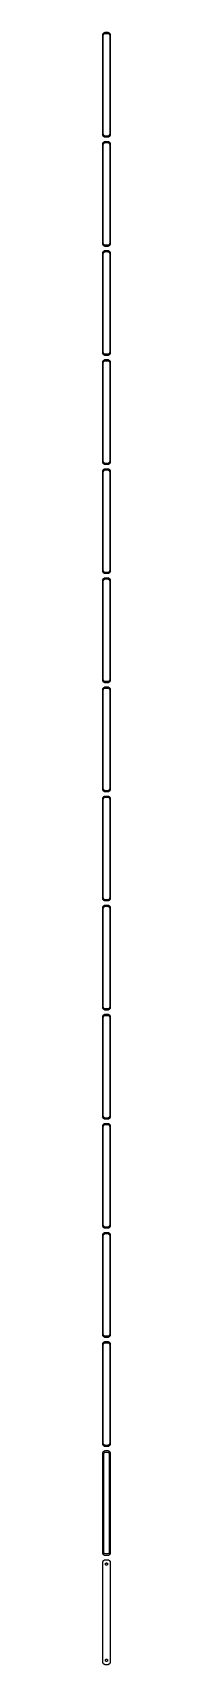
# Model space of a CAD drawing. Header units: metres. Extents: x -8 to 8, y 2963 to 6013.
import ezdxf

# ---------------------------------------------------------------- set-up
doc = ezdxf.new("R2010")
doc.units = ezdxf.units.M

msp = doc.modelspace()

# ---------------------------------------------------------------- linework, layer by layer
for p, q in [((-6.88153, 6010.91), (-7.14888, 6010.34)), ((-6.54507, 6011.44), (-6.88153, 6010.91)), ((-6.14484, 6011.92), (-6.54507, 6011.44)), ((-5.68712, 6012.35), (-6.14484, 6011.92)), ((-5.17912, 6012.72), (-5.68712, 6012.35)), ((-5.23605, 6010.35), (-4.91586, 6010.74)), ((-4.62889, 6013.02), (-5.17912, 6012.72)), ((-4.91586, 6010.74), (-4.54968, 6011.08)), ((-4.04507, 6013.26), (-4.62889, 6013.02)), ((-4.54968, 6011.08), (-4.1433, 6011.38)), ((-4.1433, 6011.38), (-3.70311, 6011.62)), ((-3.4369, 6013.41), (-4.04507, 6013.26)), ((-3.70311, 6011.62), (-3.23605, 6011.8)), ((-2.81395, 6013.49), (-3.4369, 6013.41)), ((-3.23605, 6011.8), (-2.74951, 6011.93)), ((2.81395, 6013.49), (-2.81395, 6013.49)), ((-2.74951, 6011.93), (-2.25116, 6011.99)), ((-2.25116, 6011.99), (2.25116, 6011.99)), ((2.25116, 6011.99), (2.74951, 6011.93)), ((2.74951, 6011.93), (3.23605, 6011.8)), ((3.4369, 6013.41), (2.81395, 6013.49)), ((3.23605, 6011.8), (3.70311, 6011.62)), ((4.04507, 6013.26), (3.4369, 6013.41)), ((3.70311, 6011.62), (4.1433, 6011.38)), ((4.62889, 6013.02), (4.04507, 6013.26)), ((4.1433, 6011.38), (4.54968, 6011.08)), ((4.54968, 6011.08), (4.91586, 6010.74)), ((5.17912, 6012.72), (4.62889, 6013.02)), ((4.91586, 6010.74), (5.23605, 6010.35)), ((5.68712, 6012.35), (5.17912, 6012.72)), ((6.14484, 6011.92), (5.68712, 6012.35)), ((6.54507, 6011.44), (6.14484, 6011.92)), ((6.88153, 6010.91), (6.54507, 6011.44)), ((7.14888, 6010.34), (6.88153, 6010.91)), ((-7.46057, 6009.13), (-7.5, 6008.5)), ((-7.5, 6008.5), (-7.5, 5823.5)), ((-7.34291, 6009.74), (-7.46057, 6009.13)), ((-7.14888, 6010.34), (-7.34291, 6009.74)), ((-6, 6008), (-5.96844, 6008.5)), ((-6, 5824), (-6, 6008)), ((-5.96844, 6008.5), (-5.87433, 6008.99)), ((-5.87433, 6008.99), (-5.7191, 6009.47)), ((-5.7191, 6009.47), (-5.50522, 6009.93)), ((-5.50522, 6009.93), (-5.23605, 6010.35)), ((5.23605, 6010.35), (5.50522, 6009.93)), ((5.50522, 6009.93), (5.7191, 6009.47)), ((5.7191, 6009.47), (5.87433, 6008.99)), ((5.87433, 6008.99), (5.96844, 6008.5)), ((5.96844, 6008.5), (6, 6008)), ((6, 6008), (6, 5824)), ((7.34291, 6009.74), (7.14888, 6010.34)), ((7.46057, 6009.13), (7.34291, 6009.74)), ((7.5, 6008.5), (7.46057, 6009.13)), ((7.5, 5823.5), (7.5, 6008.5)), ((-7.5, 5823.5), (-7.46057, 5822.87)), ((-7.46057, 5805.13), (-7.5, 5804.5)), ((-7.5, 5804.5), (-7.5, 5619.5)), ((-7.46057, 5822.87), (-7.34291, 5822.26)), ((-7.34291, 5805.74), (-7.46057, 5805.13)), ((-7.34291, 5822.26), (-7.14888, 5821.66)), ((-7.14888, 5806.34), (-7.34291, 5805.74)), ((-7.14888, 5821.66), (-6.88153, 5821.09)), ((-6.88153, 5806.91), (-7.14888, 5806.34)), ((-6.88153, 5821.09), (-6.54507, 5820.56)), ((-6.54507, 5807.44), (-6.88153, 5806.91)), ((-6.54507, 5820.56), (-6.14484, 5820.08)), ((-6.14484, 5807.92), (-6.54507, 5807.44)), ((-6.14484, 5820.08), (-5.68712, 5819.65)), ((-5.68712, 5808.35), (-6.14484, 5807.92)), ((-5.96844, 5823.5), (-6, 5824)), ((-6, 5804), (-5.96844, 5804.5)), ((-6, 5620), (-6, 5804)), ((-5.87433, 5823.01), (-5.96844, 5823.5)), ((-5.96844, 5804.5), (-5.87433, 5804.99)), ((-5.7191, 5822.53), (-5.87433, 5823.01)), ((-5.87433, 5804.99), (-5.7191, 5805.47)), ((-5.50522, 5822.07), (-5.7191, 5822.53)), ((-5.7191, 5805.47), (-5.50522, 5805.93)), ((-5.68712, 5819.65), (-5.17912, 5819.28)), ((-5.17912, 5808.72), (-5.68712, 5808.35)), ((-5.23605, 5821.65), (-5.50522, 5822.07)), ((-5.50522, 5805.93), (-5.23605, 5806.35)), ((-4.91586, 5821.26), (-5.23605, 5821.65)), ((-5.23605, 5806.35), (-4.91586, 5806.74)), ((-5.17912, 5819.28), (-4.62889, 5818.98)), ((-4.62889, 5809.02), (-5.17912, 5808.72)), ((-4.54968, 5820.92), (-4.91586, 5821.26)), ((-4.91586, 5806.74), (-4.54968, 5807.08)), ((-4.62889, 5818.98), (-4.04507, 5818.74)), ((-4.04507, 5809.26), (-4.62889, 5809.02)), ((-4.1433, 5820.62), (-4.54968, 5820.92)), ((-4.54968, 5807.08), (-4.1433, 5807.38)), ((-3.70311, 5820.38), (-4.1433, 5820.62)), ((-4.1433, 5807.38), (-3.70311, 5807.62)), ((-4.04507, 5818.74), (-3.4369, 5818.59)), ((-3.4369, 5809.41), (-4.04507, 5809.26)), ((-3.23605, 5820.2), (-3.70311, 5820.38)), ((-3.70311, 5807.62), (-3.23605, 5807.8)), ((-3.4369, 5818.59), (-2.81395, 5818.51)), ((-2.81395, 5809.49), (-3.4369, 5809.41)), ((-2.74951, 5820.07), (-3.23605, 5820.2)), ((-3.23605, 5807.8), (-2.74951, 5807.93)), ((-2.81395, 5818.51), (2.81395, 5818.51)), ((2.81395, 5809.49), (-2.81395, 5809.49)), ((-2.25116, 5820.01), (-2.74951, 5820.07)), ((-2.74951, 5807.93), (-2.25116, 5807.99)), ((2.25116, 5820.01), (-2.25116, 5820.01)), ((-2.25116, 5807.99), (2.25116, 5807.99)), ((2.74951, 5820.07), (2.25116, 5820.01)), ((2.25116, 5807.99), (2.74951, 5807.93)), ((3.23605, 5820.2), (2.74951, 5820.07)), ((2.74951, 5807.93), (3.23605, 5807.8)), ((2.81395, 5818.51), (3.4369, 5818.59)), ((3.4369, 5809.41), (2.81395, 5809.49)), ((3.70311, 5820.38), (3.23605, 5820.2)), ((3.23605, 5807.8), (3.70311, 5807.62)), ((3.4369, 5818.59), (4.04507, 5818.74)), ((4.04507, 5809.26), (3.4369, 5809.41)), ((4.1433, 5820.62), (3.70311, 5820.38)), ((3.70311, 5807.62), (4.1433, 5807.38)), ((4.04507, 5818.74), (4.62889, 5818.98)), ((4.62889, 5809.02), (4.04507, 5809.26)), ((4.54968, 5820.92), (4.1433, 5820.62)), ((4.1433, 5807.38), (4.54968, 5807.08)), ((4.91586, 5821.26), (4.54968, 5820.92)), ((4.54968, 5807.08), (4.91586, 5806.74)), ((4.62889, 5818.98), (5.17912, 5819.28)), ((5.17912, 5808.72), (4.62889, 5809.02)), ((5.23605, 5821.65), (4.91586, 5821.26)), ((4.91586, 5806.74), (5.23605, 5806.35)), ((5.17912, 5819.28), (5.68712, 5819.65)), ((5.68712, 5808.35), (5.17912, 5808.72)), ((5.50522, 5822.07), (5.23605, 5821.65)), ((5.23605, 5806.35), (5.50522, 5805.93)), ((5.7191, 5822.53), (5.50522, 5822.07)), ((5.50522, 5805.93), (5.7191, 5805.47)), ((5.68712, 5819.65), (6.14484, 5820.08)), ((6.14484, 5807.92), (5.68712, 5808.35)), ((5.87433, 5823.01), (5.7191, 5822.53)), ((5.7191, 5805.47), (5.87433, 5804.99)), ((5.96844, 5823.5), (5.87433, 5823.01)), ((5.87433, 5804.99), (5.96844, 5804.5)), ((6, 5824), (5.96844, 5823.5)), ((5.96844, 5804.5), (6, 5804)), ((6, 5804), (6, 5620)), ((6.14484, 5820.08), (6.54507, 5820.56)), ((6.54507, 5807.44), (6.14484, 5807.92)), ((6.54507, 5820.56), (6.88153, 5821.09)), ((6.88153, 5806.91), (6.54507, 5807.44)), ((6.88153, 5821.09), (7.14888, 5821.66)), ((7.14888, 5806.34), (6.88153, 5806.91)), ((7.14888, 5821.66), (7.34291, 5822.26)), ((7.34291, 5805.74), (7.14888, 5806.34)), ((7.34291, 5822.26), (7.46057, 5822.87)), ((7.46057, 5805.13), (7.34291, 5805.74)), ((7.46057, 5822.87), (7.5, 5823.5)), ((7.5, 5804.5), (7.46057, 5805.13)), ((7.5, 5619.5), (7.5, 5804.5)), ((-7.5, 5619.5), (-7.46057, 5618.87)), ((-7.46057, 5618.87), (-7.34291, 5618.26)), ((-7.34291, 5618.26), (-7.14888, 5617.66)), ((-7.14888, 5617.66), (-6.88153, 5617.09)), ((-6.88153, 5617.09), (-6.54507, 5616.56)), ((-6.54507, 5616.56), (-6.14484, 5616.08)), ((-6.14484, 5616.08), (-5.68712, 5615.65)), ((-5.96844, 5619.5), (-6, 5620)), ((-5.87433, 5619.01), (-5.96844, 5619.5)), ((-5.7191, 5618.53), (-5.87433, 5619.01)), ((-5.50522, 5618.07), (-5.7191, 5618.53)), ((-5.68712, 5615.65), (-5.17912, 5615.28)), ((-5.23605, 5617.65), (-5.50522, 5618.07)), ((-4.91586, 5617.26), (-5.23605, 5617.65)), ((-5.17912, 5615.28), (-4.62889, 5614.98)), ((-4.54968, 5616.92), (-4.91586, 5617.26)), ((-4.62889, 5614.98), (-4.04507, 5614.74)), ((-4.1433, 5616.62), (-4.54968, 5616.92)), ((-3.70311, 5616.38), (-4.1433, 5616.62)), ((-4.04507, 5614.74), (-3.4369, 5614.59)), ((-3.23605, 5616.2), (-3.70311, 5616.38)), ((-3.4369, 5614.59), (-2.81395, 5614.51)), ((-2.74951, 5616.07), (-3.23605, 5616.2)), ((-2.81395, 5614.51), (2.81395, 5614.51)), ((-2.25116, 5616.01), (-2.74951, 5616.07)), ((2.25116, 5616.01), (-2.25116, 5616.01)), ((2.74951, 5616.07), (2.25116, 5616.01)), ((3.23605, 5616.2), (2.74951, 5616.07)), ((2.81395, 5614.51), (3.4369, 5614.59)), ((3.70311, 5616.38), (3.23605, 5616.2)), ((3.4369, 5614.59), (4.04507, 5614.74)), ((4.1433, 5616.62), (3.70311, 5616.38)), ((4.04507, 5614.74), (4.62889, 5614.98)), ((4.54968, 5616.92), (4.1433, 5616.62)), ((4.91586, 5617.26), (4.54968, 5616.92)), ((4.62889, 5614.98), (5.17912, 5615.28)), ((5.23605, 5617.65), (4.91586, 5617.26)), ((5.17912, 5615.28), (5.68712, 5615.65)), ((5.50522, 5618.07), (5.23605, 5617.65)), ((5.7191, 5618.53), (5.50522, 5618.07)), ((5.68712, 5615.65), (6.14484, 5616.08)), ((5.87433, 5619.01), (5.7191, 5618.53)), ((5.96844, 5619.5), (5.87433, 5619.01)), ((6, 5620), (5.96844, 5619.5)), ((6.14484, 5616.08), (6.54507, 5616.56)), ((6.54507, 5616.56), (6.88153, 5617.09)), ((6.88153, 5617.09), (7.14888, 5617.66)), ((7.14888, 5617.66), (7.34291, 5618.26)), ((7.34291, 5618.26), (7.46057, 5618.87)), ((7.46057, 5618.87), (7.5, 5619.5)), ((-7.46057, 5601.13), (-7.5, 5600.5)), ((-7.5, 5600.5), (-7.5, 5415.5)), ((-7.34291, 5601.74), (-7.46057, 5601.13)), ((-7.14888, 5602.34), (-7.34291, 5601.74)), ((-6.88153, 5602.91), (-7.14888, 5602.34)), ((-6.54507, 5603.44), (-6.88153, 5602.91)), ((-6.14484, 5603.92), (-6.54507, 5603.44)), ((-5.68712, 5604.35), (-6.14484, 5603.92)), ((-6, 5600), (-5.96844, 5600.5)), ((-6, 5416), (-6, 5600)), ((-5.96844, 5600.5), (-5.87433, 5600.99)), ((-5.87433, 5600.99), (-5.7191, 5601.47)), ((-5.7191, 5601.47), (-5.50522, 5601.93)), ((-5.17912, 5604.72), (-5.68712, 5604.35)), ((-5.50522, 5601.93), (-5.23605, 5602.35)), ((-5.23605, 5602.35), (-4.91586, 5602.74)), ((-4.62889, 5605.02), (-5.17912, 5604.72)), ((-4.91586, 5602.74), (-4.54968, 5603.08)), ((-4.04507, 5605.26), (-4.62889, 5605.02)), ((-4.54968, 5603.08), (-4.1433, 5603.38)), ((-4.1433, 5603.38), (-3.70311, 5603.62)), ((-3.4369, 5605.41), (-4.04507, 5605.26)), ((-3.70311, 5603.62), (-3.23605, 5603.8)), ((-2.81395, 5605.49), (-3.4369, 5605.41)), ((-3.23605, 5603.8), (-2.74951, 5603.93)), ((2.81395, 5605.49), (-2.81395, 5605.49)), ((-2.74951, 5603.93), (-2.25116, 5603.99)), ((-2.25116, 5603.99), (2.25116, 5603.99)), ((2.25116, 5603.99), (2.74951, 5603.93)), ((2.74951, 5603.93), (3.23605, 5603.8)), ((3.4369, 5605.41), (2.81395, 5605.49)), ((3.23605, 5603.8), (3.70311, 5603.62)), ((4.04507, 5605.26), (3.4369, 5605.41)), ((3.70311, 5603.62), (4.1433, 5603.38)), ((4.62889, 5605.02), (4.04507, 5605.26)), ((4.1433, 5603.38), (4.54968, 5603.08)), ((4.54968, 5603.08), (4.91586, 5602.74)), ((5.17912, 5604.72), (4.62889, 5605.02)), ((4.91586, 5602.74), (5.23605, 5602.35)), ((5.68712, 5604.35), (5.17912, 5604.72)), ((5.23605, 5602.35), (5.50522, 5601.93)), ((5.50522, 5601.93), (5.7191, 5601.47)), ((6.14484, 5603.92), (5.68712, 5604.35)), ((5.7191, 5601.47), (5.87433, 5600.99)), ((5.87433, 5600.99), (5.96844, 5600.5)), ((5.96844, 5600.5), (6, 5600)), ((6, 5600), (6, 5416)), ((6.54507, 5603.44), (6.14484, 5603.92)), ((6.88153, 5602.91), (6.54507, 5603.44)), ((7.14888, 5602.34), (6.88153, 5602.91)), ((7.34291, 5601.74), (7.14888, 5602.34)), ((7.46057, 5601.13), (7.34291, 5601.74)), ((7.5, 5600.5), (7.46057, 5601.13)), ((7.5, 5415.5), (7.5, 5600.5)), ((-7.5, 5415.5), (-7.46057, 5414.87)), ((-7.46057, 5414.87), (-7.34291, 5414.26)), ((-7.34291, 5414.26), (-7.14888, 5413.66)), ((-7.14888, 5413.66), (-6.88153, 5413.09)), ((-6.88153, 5413.09), (-6.54507, 5412.56)), ((-6.54507, 5412.56), (-6.14484, 5412.08)), ((-6.14484, 5412.08), (-5.68712, 5411.65)), ((-5.68712, 5400.35), (-6.14484, 5399.92)), ((-5.96844, 5415.5), (-6, 5416)), ((-5.87433, 5415.01), (-5.96844, 5415.5)), ((-5.7191, 5414.53), (-5.87433, 5415.01)), ((-5.50522, 5414.07), (-5.7191, 5414.53)), ((-5.68712, 5411.65), (-5.17912, 5411.28)), ((-5.17912, 5400.72), (-5.68712, 5400.35)), ((-5.23605, 5413.65), (-5.50522, 5414.07)), ((-4.91586, 5413.26), (-5.23605, 5413.65)), ((-5.17912, 5411.28), (-4.62889, 5410.98)), ((-4.62889, 5401.02), (-5.17912, 5400.72)), ((-4.54968, 5412.92), (-4.91586, 5413.26)), ((-4.62889, 5410.98), (-4.04507, 5410.74)), ((-4.04507, 5401.26), (-4.62889, 5401.02)), ((-4.1433, 5412.62), (-4.54968, 5412.92)), ((-3.70311, 5412.38), (-4.1433, 5412.62)), ((-4.04507, 5410.74), (-3.4369, 5410.59)), ((-3.4369, 5401.41), (-4.04507, 5401.26)), ((-3.23605, 5412.2), (-3.70311, 5412.38)), ((-3.4369, 5410.59), (-2.81395, 5410.51)), ((-2.81395, 5401.49), (-3.4369, 5401.41)), ((-2.74951, 5412.07), (-3.23605, 5412.2)), ((-2.81395, 5410.51), (2.81395, 5410.51)), ((2.81395, 5401.49), (-2.81395, 5401.49)), ((-2.25116, 5412.01), (-2.74951, 5412.07)), ((2.25116, 5412.01), (-2.25116, 5412.01)), ((2.74951, 5412.07), (2.25116, 5412.01)), ((3.23605, 5412.2), (2.74951, 5412.07)), ((2.81395, 5410.51), (3.4369, 5410.59)), ((3.4369, 5401.41), (2.81395, 5401.49)), ((3.70311, 5412.38), (3.23605, 5412.2)), ((3.4369, 5410.59), (4.04507, 5410.74)), ((4.04507, 5401.26), (3.4369, 5401.41)), ((4.1433, 5412.62), (3.70311, 5412.38)), ((4.04507, 5410.74), (4.62889, 5410.98)), ((4.62889, 5401.02), (4.04507, 5401.26)), ((4.54968, 5412.92), (4.1433, 5412.62)), ((4.91586, 5413.26), (4.54968, 5412.92)), ((4.62889, 5410.98), (5.17912, 5411.28)), ((5.17912, 5400.72), (4.62889, 5401.02)), ((5.23605, 5413.65), (4.91586, 5413.26)), ((5.17912, 5411.28), (5.68712, 5411.65)), ((5.68712, 5400.35), (5.17912, 5400.72)), ((5.50522, 5414.07), (5.23605, 5413.65)), ((5.7191, 5414.53), (5.50522, 5414.07)), ((5.68712, 5411.65), (6.14484, 5412.08)), ((6.14484, 5399.92), (5.68712, 5400.35)), ((5.87433, 5415.01), (5.7191, 5414.53)), ((5.96844, 5415.5), (5.87433, 5415.01)), ((6, 5416), (5.96844, 5415.5)), ((6.14484, 5412.08), (6.54507, 5412.56)), ((6.54507, 5412.56), (6.88153, 5413.09)), ((6.88153, 5413.09), (7.14888, 5413.66)), ((7.14888, 5413.66), (7.34291, 5414.26)), ((7.34291, 5414.26), (7.46057, 5414.87)), ((7.46057, 5414.87), (7.5, 5415.5)), ((-7.46057, 5397.13), (-7.5, 5396.5)), ((-7.5, 5396.5), (-7.5, 5211.5)), ((-7.34291, 5397.74), (-7.46057, 5397.13)), ((-7.14888, 5398.34), (-7.34291, 5397.74)), ((-6.88153, 5398.91), (-7.14888, 5398.34)), ((-6.54507, 5399.44), (-6.88153, 5398.91)), ((-6.14484, 5399.92), (-6.54507, 5399.44)), ((-6, 5396), (-5.96844, 5396.5)), ((-6, 5212), (-6, 5396)), ((-5.96844, 5396.5), (-5.87433, 5396.99)), ((-5.87433, 5396.99), (-5.7191, 5397.47)), ((-5.7191, 5397.47), (-5.50522, 5397.93)), ((-5.50522, 5397.93), (-5.23605, 5398.35)), ((-5.23605, 5398.35), (-4.91586, 5398.74)), ((-4.91586, 5398.74), (-4.54968, 5399.08)), ((-4.54968, 5399.08), (-4.1433, 5399.38)), ((-4.1433, 5399.38), (-3.70311, 5399.62)), ((-3.70311, 5399.62), (-3.23605, 5399.8)), ((-3.23605, 5399.8), (-2.74951, 5399.93)), ((-2.74951, 5399.93), (-2.25116, 5399.99)), ((-2.25116, 5399.99), (2.25116, 5399.99)), ((2.25116, 5399.99), (2.74951, 5399.93)), ((2.74951, 5399.93), (3.23605, 5399.8)), ((3.23605, 5399.8), (3.70311, 5399.62)), ((3.70311, 5399.62), (4.1433, 5399.38)), ((4.1433, 5399.38), (4.54968, 5399.08)), ((4.54968, 5399.08), (4.91586, 5398.74)), ((4.91586, 5398.74), (5.23605, 5398.35)), ((5.23605, 5398.35), (5.50522, 5397.93)), ((5.50522, 5397.93), (5.7191, 5397.47)), ((5.7191, 5397.47), (5.87433, 5396.99)), ((5.87433, 5396.99), (5.96844, 5396.5)), ((5.96844, 5396.5), (6, 5396)), ((6, 5396), (6, 5212)), ((6.54507, 5399.44), (6.14484, 5399.92)), ((6.88153, 5398.91), (6.54507, 5399.44)), ((7.14888, 5398.34), (6.88153, 5398.91)), ((7.34291, 5397.74), (7.14888, 5398.34)), ((7.46057, 5397.13), (7.34291, 5397.74)), ((7.5, 5396.5), (7.46057, 5397.13)), ((7.5, 5211.5), (7.5, 5396.5)), ((-7.5, 5211.5), (-7.46057, 5210.87)), ((-7.46057, 5193.13), (-7.5, 5192.5)), ((-7.5, 5192.5), (-7.5, 5007.5)), ((-7.46057, 5210.87), (-7.34291, 5210.26)), ((-7.34291, 5193.74), (-7.46057, 5193.13)), ((-7.34291, 5210.26), (-7.14888, 5209.66)), ((-7.14888, 5194.34), (-7.34291, 5193.74)), ((-7.14888, 5209.66), (-6.88153, 5209.09)), ((-6.88153, 5194.91), (-7.14888, 5194.34)), ((-6.88153, 5209.09), (-6.54507, 5208.56)), ((-6.54507, 5195.44), (-6.88153, 5194.91)), ((-6.54507, 5208.56), (-6.14484, 5208.08)), ((-6.14484, 5195.92), (-6.54507, 5195.44)), ((-6.14484, 5208.08), (-5.68712, 5207.65)), ((-5.68712, 5196.35), (-6.14484, 5195.92)), ((-5.96844, 5211.5), (-6, 5212)), ((-6, 5192), (-5.96844, 5192.5)), ((-6, 5008), (-6, 5192)), ((-5.87433, 5211.01), (-5.96844, 5211.5)), ((-5.96844, 5192.5), (-5.87433, 5192.99)), ((-5.7191, 5210.53), (-5.87433, 5211.01)), ((-5.87433, 5192.99), (-5.7191, 5193.47)), ((-5.50522, 5210.07), (-5.7191, 5210.53)), ((-5.7191, 5193.47), (-5.50522, 5193.93)), ((-5.68712, 5207.65), (-5.17912, 5207.28)), ((-5.17912, 5196.72), (-5.68712, 5196.35)), ((-5.23605, 5209.65), (-5.50522, 5210.07)), ((-5.50522, 5193.93), (-5.23605, 5194.35)), ((-4.91586, 5209.26), (-5.23605, 5209.65)), ((-5.23605, 5194.35), (-4.91586, 5194.74)), ((-5.17912, 5207.28), (-4.62889, 5206.98)), ((-4.62889, 5197.02), (-5.17912, 5196.72)), ((-4.54968, 5208.92), (-4.91586, 5209.26)), ((-4.91586, 5194.74), (-4.54968, 5195.08)), ((-4.62889, 5206.98), (-4.04507, 5206.74)), ((-4.04507, 5197.26), (-4.62889, 5197.02)), ((-4.1433, 5208.62), (-4.54968, 5208.92)), ((-4.54968, 5195.08), (-4.1433, 5195.38)), ((-3.70311, 5208.38), (-4.1433, 5208.62)), ((-4.1433, 5195.38), (-3.70311, 5195.62)), ((-4.04507, 5206.74), (-3.4369, 5206.59)), ((-3.4369, 5197.41), (-4.04507, 5197.26)), ((-3.23605, 5208.2), (-3.70311, 5208.38)), ((-3.70311, 5195.62), (-3.23605, 5195.8)), ((-3.4369, 5206.59), (-2.81395, 5206.51)), ((-2.81395, 5197.49), (-3.4369, 5197.41)), ((-2.74951, 5208.07), (-3.23605, 5208.2)), ((-3.23605, 5195.8), (-2.74951, 5195.93)), ((-2.81395, 5206.51), (2.81395, 5206.51)), ((2.81395, 5197.49), (-2.81395, 5197.49)), ((-2.25116, 5208.01), (-2.74951, 5208.07)), ((-2.74951, 5195.93), (-2.25116, 5195.99)), ((2.25116, 5208.01), (-2.25116, 5208.01)), ((-2.25116, 5195.99), (2.25116, 5195.99)), ((2.74951, 5208.07), (2.25116, 5208.01)), ((2.25116, 5195.99), (2.74951, 5195.93)), ((3.23605, 5208.2), (2.74951, 5208.07)), ((2.74951, 5195.93), (3.23605, 5195.8)), ((2.81395, 5206.51), (3.4369, 5206.59)), ((3.4369, 5197.41), (2.81395, 5197.49)), ((3.70311, 5208.38), (3.23605, 5208.2)), ((3.23605, 5195.8), (3.70311, 5195.62)), ((3.4369, 5206.59), (4.04507, 5206.74)), ((4.04507, 5197.26), (3.4369, 5197.41)), ((4.1433, 5208.62), (3.70311, 5208.38)), ((3.70311, 5195.62), (4.1433, 5195.38)), ((4.04507, 5206.74), (4.62889, 5206.98)), ((4.62889, 5197.02), (4.04507, 5197.26)), ((4.54968, 5208.92), (4.1433, 5208.62)), ((4.1433, 5195.38), (4.54968, 5195.08)), ((4.91586, 5209.26), (4.54968, 5208.92)), ((4.54968, 5195.08), (4.91586, 5194.74)), ((4.62889, 5206.98), (5.17912, 5207.28)), ((5.17912, 5196.72), (4.62889, 5197.02)), ((5.23605, 5209.65), (4.91586, 5209.26)), ((4.91586, 5194.74), (5.23605, 5194.35)), ((5.17912, 5207.28), (5.68712, 5207.65)), ((5.68712, 5196.35), (5.17912, 5196.72)), ((5.50522, 5210.07), (5.23605, 5209.65)), ((5.23605, 5194.35), (5.50522, 5193.93)), ((5.7191, 5210.53), (5.50522, 5210.07)), ((5.50522, 5193.93), (5.7191, 5193.47)), ((5.68712, 5207.65), (6.14484, 5208.08)), ((6.14484, 5195.92), (5.68712, 5196.35)), ((5.87433, 5211.01), (5.7191, 5210.53)), ((5.7191, 5193.47), (5.87433, 5192.99)), ((5.96844, 5211.5), (5.87433, 5211.01)), ((5.87433, 5192.99), (5.96844, 5192.5)), ((6, 5212), (5.96844, 5211.5)), ((5.96844, 5192.5), (6, 5192)), ((6, 5192), (6, 5008)), ((6.14484, 5208.08), (6.54507, 5208.56)), ((6.54507, 5195.44), (6.14484, 5195.92)), ((6.54507, 5208.56), (6.88153, 5209.09)), ((6.88153, 5194.91), (6.54507, 5195.44)), ((6.88153, 5209.09), (7.14888, 5209.66)), ((7.14888, 5194.34), (6.88153, 5194.91)), ((7.14888, 5209.66), (7.34291, 5210.26)), ((7.34291, 5193.74), (7.14888, 5194.34)), ((7.34291, 5210.26), (7.46057, 5210.87)), ((7.46057, 5193.13), (7.34291, 5193.74)), ((7.46057, 5210.87), (7.5, 5211.5)), ((7.5, 5192.5), (7.46057, 5193.13)), ((7.5, 5007.5), (7.5, 5192.5)), ((-7.5, 5007.5), (-7.46057, 5006.87)), ((-7.46057, 5006.87), (-7.34291, 5006.26)), ((-7.34291, 5006.26), (-7.14888, 5005.66)), ((-7.14888, 5005.66), (-6.88153, 5005.09)), ((-6.88153, 5005.09), (-6.54507, 5004.56)), ((-6.54507, 5004.56), (-6.14484, 5004.08)), ((-6.14484, 5004.08), (-5.68712, 5003.65)), ((-5.96844, 5007.5), (-6, 5008)), ((-5.87433, 5007.01), (-5.96844, 5007.5)), ((-5.7191, 5006.53), (-5.87433, 5007.01)), ((-5.50522, 5006.07), (-5.7191, 5006.53)), ((-5.68712, 5003.65), (-5.17912, 5003.28)), ((-5.23605, 5005.65), (-5.50522, 5006.07)), ((-4.91586, 5005.26), (-5.23605, 5005.65)), ((-4.54968, 5004.92), (-4.91586, 5005.26)), ((-4.1433, 5004.62), (-4.54968, 5004.92)), ((-3.70311, 5004.38), (-4.1433, 5004.62)), ((-3.23605, 5004.2), (-3.70311, 5004.38)), ((-2.74951, 5004.07), (-3.23605, 5004.2)), ((-2.25116, 5004.01), (-2.74951, 5004.07)), ((2.25116, 5004.01), (-2.25116, 5004.01)), ((2.74951, 5004.07), (2.25116, 5004.01)), ((3.23605, 5004.2), (2.74951, 5004.07)), ((3.70311, 5004.38), (3.23605, 5004.2)), ((4.1433, 5004.62), (3.70311, 5004.38)), ((4.54968, 5004.92), (4.1433, 5004.62)), ((4.91586, 5005.26), (4.54968, 5004.92)), ((5.23605, 5005.65), (4.91586, 5005.26)), ((5.17912, 5003.28), (5.68712, 5003.65)), ((5.50522, 5006.07), (5.23605, 5005.65)), ((5.7191, 5006.53), (5.50522, 5006.07)), ((5.68712, 5003.65), (6.14484, 5004.08)), ((5.87433, 5007.01), (5.7191, 5006.53)), ((5.96844, 5007.5), (5.87433, 5007.01)), ((6, 5008), (5.96844, 5007.5)), ((6.14484, 5004.08), (6.54507, 5004.56)), ((6.54507, 5004.56), (6.88153, 5005.09)), ((6.88153, 5005.09), (7.14888, 5005.66)), ((7.14888, 5005.66), (7.34291, 5006.26)), ((7.34291, 5006.26), (7.46057, 5006.87)), ((7.46057, 5006.87), (7.5, 5007.5)), ((-7.46057, 4989.13), (-7.5, 4988.5)), ((-7.5, 4988.5), (-7.5, 4803.5)), ((-7.34291, 4989.74), (-7.46057, 4989.13)), ((-7.14888, 4990.34), (-7.34291, 4989.74)), ((-6.88153, 4990.91), (-7.14888, 4990.34)), ((-6.54507, 4991.44), (-6.88153, 4990.91)), ((-6.14484, 4991.92), (-6.54507, 4991.44)), ((-5.68712, 4992.35), (-6.14484, 4991.92)), ((-6, 4988), (-5.96844, 4988.5)), ((-6, 4804), (-6, 4988)), ((-5.96844, 4988.5), (-5.87433, 4988.99)), ((-5.87433, 4988.99), (-5.7191, 4989.47)), ((-5.7191, 4989.47), (-5.50522, 4989.93)), ((-5.17912, 4992.72), (-5.68712, 4992.35)), ((-5.50522, 4989.93), (-5.23605, 4990.35)), ((-5.23605, 4990.35), (-4.91586, 4990.74)), ((-5.17912, 5003.28), (-4.62889, 5002.98)), ((-4.62889, 4993.02), (-5.17912, 4992.72)), ((-4.91586, 4990.74), (-4.54968, 4991.08)), ((-4.62889, 5002.98), (-4.04507, 5002.74)), ((-4.04507, 4993.26), (-4.62889, 4993.02)), ((-4.54968, 4991.08), (-4.1433, 4991.38)), ((-4.1433, 4991.38), (-3.70311, 4991.62)), ((-4.04507, 5002.74), (-3.4369, 5002.59)), ((-3.4369, 4993.41), (-4.04507, 4993.26)), ((-3.70311, 4991.62), (-3.23605, 4991.8)), ((-3.4369, 5002.59), (-2.81395, 5002.51)), ((-2.81395, 4993.49), (-3.4369, 4993.41)), ((-3.23605, 4991.8), (-2.74951, 4991.93)), ((-2.81395, 5002.51), (2.81395, 5002.51)), ((2.81395, 4993.49), (-2.81395, 4993.49)), ((-2.74951, 4991.93), (-2.25116, 4991.99)), ((-2.25116, 4991.99), (2.25116, 4991.99)), ((2.25116, 4991.99), (2.74951, 4991.93)), ((2.74951, 4991.93), (3.23605, 4991.8)), ((2.81395, 5002.51), (3.4369, 5002.59)), ((3.4369, 4993.41), (2.81395, 4993.49)), ((3.23605, 4991.8), (3.70311, 4991.62)), ((3.4369, 5002.59), (4.04507, 5002.74)), ((4.04507, 4993.26), (3.4369, 4993.41)), ((3.70311, 4991.62), (4.1433, 4991.38)), ((4.04507, 5002.74), (4.62889, 5002.98)), ((4.62889, 4993.02), (4.04507, 4993.26)), ((4.1433, 4991.38), (4.54968, 4991.08)), ((4.54968, 4991.08), (4.91586, 4990.74)), ((4.62889, 5002.98), (5.17912, 5003.28)), ((5.17912, 4992.72), (4.62889, 4993.02)), ((4.91586, 4990.74), (5.23605, 4990.35)), ((5.68712, 4992.35), (5.17912, 4992.72)), ((5.23605, 4990.35), (5.50522, 4989.93)), ((5.50522, 4989.93), (5.7191, 4989.47)), ((6.14484, 4991.92), (5.68712, 4992.35)), ((5.7191, 4989.47), (5.87433, 4988.99)), ((5.87433, 4988.99), (5.96844, 4988.5)), ((5.96844, 4988.5), (6, 4988)), ((6, 4988), (6, 4804)), ((6.54507, 4991.44), (6.14484, 4991.92)), ((6.88153, 4990.91), (6.54507, 4991.44)), ((7.14888, 4990.34), (6.88153, 4990.91)), ((7.34291, 4989.74), (7.14888, 4990.34)), ((7.46057, 4989.13), (7.34291, 4989.74)), ((7.5, 4988.5), (7.46057, 4989.13)), ((7.5, 4803.5), (7.5, 4988.5)), ((-7.5, 4803.5), (-7.46057, 4802.87)), ((-7.46057, 4802.87), (-7.34291, 4802.26)), ((-7.34291, 4802.26), (-7.14888, 4801.66)), ((-7.14888, 4801.66), (-6.88153, 4801.09)), ((-6.88153, 4801.09), (-6.54507, 4800.56)), ((-6.54507, 4800.56), (-6.14484, 4800.08)), ((-6.14484, 4800.08), (-5.68712, 4799.65)), ((-5.96844, 4803.5), (-6, 4804)), ((-5.87433, 4803.01), (-5.96844, 4803.5)), ((-5.7191, 4802.53), (-5.87433, 4803.01)), ((-5.50522, 4802.07), (-5.7191, 4802.53)), ((-5.68712, 4799.65), (-5.17912, 4799.28)), ((-5.23605, 4801.65), (-5.50522, 4802.07)), ((-4.91586, 4801.26), (-5.23605, 4801.65)), ((-5.17912, 4799.28), (-4.62889, 4798.98)), ((-4.54968, 4800.92), (-4.91586, 4801.26)), ((-4.62889, 4798.98), (-4.04507, 4798.74)), ((-4.1433, 4800.62), (-4.54968, 4800.92)), ((-3.70311, 4800.38), (-4.1433, 4800.62)), ((-4.04507, 4798.74), (-3.4369, 4798.59)), ((-3.23605, 4800.2), (-3.70311, 4800.38)), ((-3.4369, 4798.59), (-2.81395, 4798.51)), ((-2.74951, 4800.07), (-3.23605, 4800.2)), ((-2.81395, 4798.51), (2.81395, 4798.51)), ((-2.25116, 4800.01), (-2.74951, 4800.07)), ((2.25116, 4800.01), (-2.25116, 4800.01)), ((2.74951, 4800.07), (2.25116, 4800.01)), ((3.23605, 4800.2), (2.74951, 4800.07)), ((2.81395, 4798.51), (3.4369, 4798.59)), ((3.70311, 4800.38), (3.23605, 4800.2)), ((3.4369, 4798.59), (4.04507, 4798.74)), ((4.1433, 4800.62), (3.70311, 4800.38)), ((4.04507, 4798.74), (4.62889, 4798.98)), ((4.54968, 4800.92), (4.1433, 4800.62)), ((4.91586, 4801.26), (4.54968, 4800.92)), ((4.62889, 4798.98), (5.17912, 4799.28)), ((5.23605, 4801.65), (4.91586, 4801.26)), ((5.17912, 4799.28), (5.68712, 4799.65)), ((5.50522, 4802.07), (5.23605, 4801.65)), ((5.7191, 4802.53), (5.50522, 4802.07)), ((5.68712, 4799.65), (6.14484, 4800.08)), ((5.87433, 4803.01), (5.7191, 4802.53)), ((5.96844, 4803.5), (5.87433, 4803.01)), ((6, 4804), (5.96844, 4803.5)), ((6.14484, 4800.08), (6.54507, 4800.56)), ((6.54507, 4800.56), (6.88153, 4801.09)), ((6.88153, 4801.09), (7.14888, 4801.66)), ((7.14888, 4801.66), (7.34291, 4802.26)), ((7.34291, 4802.26), (7.46057, 4802.87)), ((7.46057, 4802.87), (7.5, 4803.5)), ((-7.46057, 4785.13), (-7.5, 4784.5)), ((-7.5, 4784.5), (-7.5, 4599.5)), ((-7.34291, 4785.74), (-7.46057, 4785.13)), ((-7.14888, 4786.34), (-7.34291, 4785.74)), ((-6.88153, 4786.91), (-7.14888, 4786.34)), ((-6.54507, 4787.44), (-6.88153, 4786.91)), ((-6.14484, 4787.92), (-6.54507, 4787.44)), ((-5.68712, 4788.35), (-6.14484, 4787.92)), ((-6, 4784), (-5.96844, 4784.5)), ((-6, 4600), (-6, 4784)), ((-5.96844, 4784.5), (-5.87433, 4784.99)), ((-5.87433, 4784.99), (-5.7191, 4785.47)), ((-5.7191, 4785.47), (-5.50522, 4785.93)), ((-5.17912, 4788.72), (-5.68712, 4788.35)), ((-5.50522, 4785.93), (-5.23605, 4786.35)), ((-5.23605, 4786.35), (-4.91586, 4786.74)), ((-4.62889, 4789.02), (-5.17912, 4788.72)), ((-4.91586, 4786.74), (-4.54968, 4787.08)), ((-4.04507, 4789.26), (-4.62889, 4789.02)), ((-4.54968, 4787.08), (-4.1433, 4787.38)), ((-4.1433, 4787.38), (-3.70311, 4787.62)), ((-3.4369, 4789.41), (-4.04507, 4789.26)), ((-3.70311, 4787.62), (-3.23605, 4787.8)), ((-2.81395, 4789.49), (-3.4369, 4789.41)), ((-3.23605, 4787.8), (-2.74951, 4787.93)), ((2.81395, 4789.49), (-2.81395, 4789.49)), ((-2.74951, 4787.93), (-2.25116, 4787.99)), ((-2.25116, 4787.99), (2.25116, 4787.99)), ((2.25116, 4787.99), (2.74951, 4787.93)), ((2.74951, 4787.93), (3.23605, 4787.8)), ((3.4369, 4789.41), (2.81395, 4789.49)), ((3.23605, 4787.8), (3.70311, 4787.62)), ((4.04507, 4789.26), (3.4369, 4789.41)), ((3.70311, 4787.62), (4.1433, 4787.38)), ((4.62889, 4789.02), (4.04507, 4789.26)), ((4.1433, 4787.38), (4.54968, 4787.08)), ((4.54968, 4787.08), (4.91586, 4786.74)), ((5.17912, 4788.72), (4.62889, 4789.02)), ((4.91586, 4786.74), (5.23605, 4786.35)), ((5.68712, 4788.35), (5.17912, 4788.72)), ((5.23605, 4786.35), (5.50522, 4785.93)), ((5.50522, 4785.93), (5.7191, 4785.47)), ((6.14484, 4787.92), (5.68712, 4788.35)), ((5.7191, 4785.47), (5.87433, 4784.99)), ((5.87433, 4784.99), (5.96844, 4784.5)), ((5.96844, 4784.5), (6, 4784)), ((6, 4784), (6, 4600)), ((6.54507, 4787.44), (6.14484, 4787.92)), ((6.88153, 4786.91), (6.54507, 4787.44)), ((7.14888, 4786.34), (6.88153, 4786.91)), ((7.34291, 4785.74), (7.14888, 4786.34)), ((7.46057, 4785.13), (7.34291, 4785.74)), ((7.5, 4784.5), (7.46057, 4785.13)), ((7.5, 4599.5), (7.5, 4784.5)), ((-7.5, 4599.5), (-7.46057, 4598.87)), ((-7.46057, 4581.13), (-7.5, 4580.5)), ((-7.5, 4580.5), (-7.5, 4395.5)), ((-7.46057, 4598.87), (-7.34291, 4598.26)), ((-7.34291, 4581.74), (-7.46057, 4581.13)), ((-7.34291, 4598.26), (-7.14888, 4597.66)), ((-7.14888, 4582.34), (-7.34291, 4581.74)), ((-7.14888, 4597.66), (-6.88153, 4597.09)), ((-6.88153, 4582.91), (-7.14888, 4582.34)), ((-6.88153, 4597.09), (-6.54507, 4596.56)), ((-6.54507, 4583.44), (-6.88153, 4582.91)), ((-6.54507, 4596.56), (-6.14484, 4596.08)), ((-6.14484, 4583.92), (-6.54507, 4583.44)), ((-6.14484, 4596.08), (-5.68712, 4595.65)), ((-5.68712, 4584.35), (-6.14484, 4583.92)), ((-5.96844, 4599.5), (-6, 4600)), ((-6, 4580), (-5.96844, 4580.5)), ((-6, 4396), (-6, 4580)), ((-5.87433, 4599.01), (-5.96844, 4599.5)), ((-5.96844, 4580.5), (-5.87433, 4580.99)), ((-5.7191, 4598.53), (-5.87433, 4599.01)), ((-5.87433, 4580.99), (-5.7191, 4581.47)), ((-5.50522, 4598.07), (-5.7191, 4598.53)), ((-5.7191, 4581.47), (-5.50522, 4581.93)), ((-5.68712, 4595.65), (-5.17912, 4595.28)), ((-5.17912, 4584.72), (-5.68712, 4584.35)), ((-5.23605, 4597.65), (-5.50522, 4598.07)), ((-5.50522, 4581.93), (-5.23605, 4582.35)), ((-4.91586, 4597.26), (-5.23605, 4597.65)), ((-5.23605, 4582.35), (-4.91586, 4582.74)), ((-5.17912, 4595.28), (-4.62889, 4594.98)), ((-4.62889, 4585.02), (-5.17912, 4584.72)), ((-4.54968, 4596.92), (-4.91586, 4597.26)), ((-4.91586, 4582.74), (-4.54968, 4583.08)), ((-4.62889, 4594.98), (-4.04507, 4594.74)), ((-4.04507, 4585.26), (-4.62889, 4585.02)), ((-4.1433, 4596.62), (-4.54968, 4596.92)), ((-4.54968, 4583.08), (-4.1433, 4583.38)), ((-3.70311, 4596.38), (-4.1433, 4596.62)), ((-4.1433, 4583.38), (-3.70311, 4583.62)), ((-4.04507, 4594.74), (-3.4369, 4594.59)), ((-3.4369, 4585.41), (-4.04507, 4585.26)), ((-3.23605, 4596.2), (-3.70311, 4596.38)), ((-3.70311, 4583.62), (-3.23605, 4583.8)), ((-3.4369, 4594.59), (-2.81395, 4594.51)), ((-2.81395, 4585.49), (-3.4369, 4585.41)), ((-2.74951, 4596.07), (-3.23605, 4596.2)), ((-3.23605, 4583.8), (-2.74951, 4583.93)), ((-2.81395, 4594.51), (2.81395, 4594.51)), ((2.81395, 4585.49), (-2.81395, 4585.49)), ((-2.25116, 4596.01), (-2.74951, 4596.07)), ((-2.74951, 4583.93), (-2.25116, 4583.99)), ((2.25116, 4596.01), (-2.25116, 4596.01)), ((-2.25116, 4583.99), (2.25116, 4583.99)), ((2.74951, 4596.07), (2.25116, 4596.01)), ((2.25116, 4583.99), (2.74951, 4583.93)), ((3.23605, 4596.2), (2.74951, 4596.07)), ((2.74951, 4583.93), (3.23605, 4583.8)), ((2.81395, 4594.51), (3.4369, 4594.59)), ((3.4369, 4585.41), (2.81395, 4585.49)), ((3.70311, 4596.38), (3.23605, 4596.2)), ((3.23605, 4583.8), (3.70311, 4583.62)), ((3.4369, 4594.59), (4.04507, 4594.74)), ((4.04507, 4585.26), (3.4369, 4585.41)), ((4.1433, 4596.62), (3.70311, 4596.38)), ((3.70311, 4583.62), (4.1433, 4583.38)), ((4.04507, 4594.74), (4.62889, 4594.98)), ((4.62889, 4585.02), (4.04507, 4585.26)), ((4.54968, 4596.92), (4.1433, 4596.62)), ((4.1433, 4583.38), (4.54968, 4583.08)), ((4.91586, 4597.26), (4.54968, 4596.92)), ((4.54968, 4583.08), (4.91586, 4582.74)), ((4.62889, 4594.98), (5.17912, 4595.28)), ((5.17912, 4584.72), (4.62889, 4585.02)), ((5.23605, 4597.65), (4.91586, 4597.26)), ((4.91586, 4582.74), (5.23605, 4582.35)), ((5.17912, 4595.28), (5.68712, 4595.65)), ((5.68712, 4584.35), (5.17912, 4584.72)), ((5.50522, 4598.07), (5.23605, 4597.65)), ((5.23605, 4582.35), (5.50522, 4581.93)), ((5.7191, 4598.53), (5.50522, 4598.07)), ((5.50522, 4581.93), (5.7191, 4581.47)), ((5.68712, 4595.65), (6.14484, 4596.08)), ((6.14484, 4583.92), (5.68712, 4584.35)), ((5.87433, 4599.01), (5.7191, 4598.53)), ((5.7191, 4581.47), (5.87433, 4580.99)), ((5.96844, 4599.5), (5.87433, 4599.01)), ((5.87433, 4580.99), (5.96844, 4580.5)), ((6, 4600), (5.96844, 4599.5)), ((5.96844, 4580.5), (6, 4580)), ((6, 4580), (6, 4396)), ((6.14484, 4596.08), (6.54507, 4596.56)), ((6.54507, 4583.44), (6.14484, 4583.92)), ((6.54507, 4596.56), (6.88153, 4597.09)), ((6.88153, 4582.91), (6.54507, 4583.44)), ((6.88153, 4597.09), (7.14888, 4597.66)), ((7.14888, 4582.34), (6.88153, 4582.91)), ((7.14888, 4597.66), (7.34291, 4598.26)), ((7.34291, 4581.74), (7.14888, 4582.34)), ((7.34291, 4598.26), (7.46057, 4598.87)), ((7.46057, 4581.13), (7.34291, 4581.74)), ((7.46057, 4598.87), (7.5, 4599.5)), ((7.5, 4580.5), (7.46057, 4581.13)), ((7.5, 4395.5), (7.5, 4580.5)), ((-7.5, 4395.5), (-7.46057, 4394.87)), ((-7.46057, 4394.87), (-7.34291, 4394.26)), ((-7.34291, 4394.26), (-7.14888, 4393.66)), ((-7.14888, 4393.66), (-6.88153, 4393.09)), ((-5.96844, 4395.5), (-6, 4396)), ((-5.87433, 4395.01), (-5.96844, 4395.5)), ((-5.7191, 4394.53), (-5.87433, 4395.01)), ((-5.50522, 4394.07), (-5.7191, 4394.53)), ((-5.23605, 4393.65), (-5.50522, 4394.07)), ((-4.91586, 4393.26), (-5.23605, 4393.65)), ((5.23605, 4393.65), (4.91586, 4393.26)), ((5.50522, 4394.07), (5.23605, 4393.65)), ((5.7191, 4394.53), (5.50522, 4394.07)), ((5.87433, 4395.01), (5.7191, 4394.53)), ((5.96844, 4395.5), (5.87433, 4395.01)), ((6, 4396), (5.96844, 4395.5)), ((6.88153, 4393.09), (7.14888, 4393.66)), ((7.14888, 4393.66), (7.34291, 4394.26)), ((7.34291, 4394.26), (7.46057, 4394.87)), ((7.46057, 4394.87), (7.5, 4395.5)), ((-7.46057, 4377.13), (-7.5, 4376.5)), ((-7.5, 4376.5), (-7.5, 4191.5)), ((-7.34291, 4377.74), (-7.46057, 4377.13)), ((-7.14888, 4378.34), (-7.34291, 4377.74)), ((-6.88153, 4378.91), (-7.14888, 4378.34)), ((-6.88153, 4393.09), (-6.54507, 4392.56)), ((-6.54507, 4379.44), (-6.88153, 4378.91)), ((-6.54507, 4392.56), (-6.14484, 4392.08)), ((-6.14484, 4379.92), (-6.54507, 4379.44)), ((-6.14484, 4392.08), (-5.68712, 4391.65)), ((-5.68712, 4380.35), (-6.14484, 4379.92)), ((-6, 4376), (-5.96844, 4376.5)), ((-6, 4192), (-6, 4376)), ((-5.96844, 4376.5), (-5.87433, 4376.99)), ((-5.87433, 4376.99), (-5.7191, 4377.47)), ((-5.7191, 4377.47), (-5.50522, 4377.93)), ((-5.68712, 4391.65), (-5.17912, 4391.28)), ((-5.17912, 4380.72), (-5.68712, 4380.35)), ((-5.50522, 4377.93), (-5.23605, 4378.35)), ((-5.23605, 4378.35), (-4.91586, 4378.74)), ((-5.17912, 4391.28), (-4.62889, 4390.98)), ((-4.62889, 4381.02), (-5.17912, 4380.72)), ((-4.54968, 4392.92), (-4.91586, 4393.26)), ((-4.91586, 4378.74), (-4.54968, 4379.08)), ((-4.62889, 4390.98), (-4.04507, 4390.74)), ((-4.04507, 4381.26), (-4.62889, 4381.02)), ((-4.1433, 4392.62), (-4.54968, 4392.92)), ((-4.54968, 4379.08), (-4.1433, 4379.38)), ((-3.70311, 4392.38), (-4.1433, 4392.62)), ((-4.1433, 4379.38), (-3.70311, 4379.62)), ((-4.04507, 4390.74), (-3.4369, 4390.59)), ((-3.4369, 4381.41), (-4.04507, 4381.26)), ((-3.23605, 4392.2), (-3.70311, 4392.38)), ((-3.70311, 4379.62), (-3.23605, 4379.8)), ((-3.4369, 4390.59), (-2.81395, 4390.51)), ((-2.81395, 4381.49), (-3.4369, 4381.41)), ((-2.74951, 4392.07), (-3.23605, 4392.2)), ((-3.23605, 4379.8), (-2.74951, 4379.93)), ((-2.81395, 4390.51), (2.81395, 4390.51)), ((2.81395, 4381.49), (-2.81395, 4381.49)), ((-2.25116, 4392.01), (-2.74951, 4392.07)), ((-2.74951, 4379.93), (-2.25116, 4379.99)), ((2.25116, 4392.01), (-2.25116, 4392.01)), ((-2.25116, 4379.99), (2.25116, 4379.99)), ((2.74951, 4392.07), (2.25116, 4392.01)), ((2.25116, 4379.99), (2.74951, 4379.93)), ((3.23605, 4392.2), (2.74951, 4392.07)), ((2.74951, 4379.93), (3.23605, 4379.8)), ((2.81395, 4390.51), (3.4369, 4390.59)), ((3.4369, 4381.41), (2.81395, 4381.49)), ((3.70311, 4392.38), (3.23605, 4392.2)), ((3.23605, 4379.8), (3.70311, 4379.62)), ((3.4369, 4390.59), (4.04507, 4390.74)), ((4.04507, 4381.26), (3.4369, 4381.41)), ((4.1433, 4392.62), (3.70311, 4392.38)), ((3.70311, 4379.62), (4.1433, 4379.38)), ((4.04507, 4390.74), (4.62889, 4390.98)), ((4.62889, 4381.02), (4.04507, 4381.26)), ((4.54968, 4392.92), (4.1433, 4392.62)), ((4.1433, 4379.38), (4.54968, 4379.08)), ((4.91586, 4393.26), (4.54968, 4392.92)), ((4.54968, 4379.08), (4.91586, 4378.74)), ((4.62889, 4390.98), (5.17912, 4391.28)), ((5.17912, 4380.72), (4.62889, 4381.02)), ((4.91586, 4378.74), (5.23605, 4378.35)), ((5.17912, 4391.28), (5.68712, 4391.65)), ((5.68712, 4380.35), (5.17912, 4380.72)), ((5.23605, 4378.35), (5.50522, 4377.93)), ((5.50522, 4377.93), (5.7191, 4377.47)), ((5.68712, 4391.65), (6.14484, 4392.08)), ((6.14484, 4379.92), (5.68712, 4380.35)), ((5.7191, 4377.47), (5.87433, 4376.99)), ((5.87433, 4376.99), (5.96844, 4376.5)), ((5.96844, 4376.5), (6, 4376)), ((6, 4376), (6, 4192)), ((6.14484, 4392.08), (6.54507, 4392.56)), ((6.54507, 4379.44), (6.14484, 4379.92)), ((6.54507, 4392.56), (6.88153, 4393.09)), ((6.88153, 4378.91), (6.54507, 4379.44)), ((7.14888, 4378.34), (6.88153, 4378.91)), ((7.34291, 4377.74), (7.14888, 4378.34)), ((7.46057, 4377.13), (7.34291, 4377.74)), ((7.5, 4376.5), (7.46057, 4377.13)), ((7.5, 4191.5), (7.5, 4376.5)), ((-7.5, 4191.5), (-7.46057, 4190.87)), ((-7.46057, 4190.87), (-7.34291, 4190.26)), ((-7.34291, 4190.26), (-7.14888, 4189.66)), ((-7.14888, 4189.66), (-6.88153, 4189.09)), ((-6.88153, 4189.09), (-6.54507, 4188.56)), ((-6.54507, 4188.56), (-6.14484, 4188.08)), ((-6.14484, 4188.08), (-5.68712, 4187.65)), ((-5.96844, 4191.5), (-6, 4192)), ((-5.87433, 4191.01), (-5.96844, 4191.5)), ((-5.7191, 4190.53), (-5.87433, 4191.01)), ((-5.50522, 4190.07), (-5.7191, 4190.53)), ((-5.68712, 4187.65), (-5.17912, 4187.28)), ((-5.23605, 4189.65), (-5.50522, 4190.07)), ((-4.91586, 4189.26), (-5.23605, 4189.65)), ((-5.17912, 4187.28), (-4.62889, 4186.98)), ((-4.54968, 4188.92), (-4.91586, 4189.26)), ((-4.62889, 4186.98), (-4.04507, 4186.74)), ((-4.1433, 4188.62), (-4.54968, 4188.92)), ((-3.70311, 4188.38), (-4.1433, 4188.62)), ((-4.04507, 4186.74), (-3.4369, 4186.59)), ((-3.23605, 4188.2), (-3.70311, 4188.38)), ((-3.4369, 4186.59), (-2.81395, 4186.51)), ((-2.74951, 4188.07), (-3.23605, 4188.2)), ((-2.81395, 4186.51), (2.81395, 4186.51)), ((-2.25116, 4188.01), (-2.74951, 4188.07)), ((2.25116, 4188.01), (-2.25116, 4188.01)), ((2.74951, 4188.07), (2.25116, 4188.01)), ((3.23605, 4188.2), (2.74951, 4188.07)), ((2.81395, 4186.51), (3.4369, 4186.59)), ((3.70311, 4188.38), (3.23605, 4188.2)), ((3.4369, 4186.59), (4.04507, 4186.74)), ((4.1433, 4188.62), (3.70311, 4188.38)), ((4.04507, 4186.74), (4.62889, 4186.98)), ((4.54968, 4188.92), (4.1433, 4188.62)), ((4.91586, 4189.26), (4.54968, 4188.92)), ((4.62889, 4186.98), (5.17912, 4187.28)), ((5.23605, 4189.65), (4.91586, 4189.26)), ((5.17912, 4187.28), (5.68712, 4187.65)), ((5.50522, 4190.07), (5.23605, 4189.65)), ((5.7191, 4190.53), (5.50522, 4190.07)), ((5.68712, 4187.65), (6.14484, 4188.08)), ((5.87433, 4191.01), (5.7191, 4190.53)), ((5.96844, 4191.5), (5.87433, 4191.01)), ((6, 4192), (5.96844, 4191.5)), ((6.14484, 4188.08), (6.54507, 4188.56)), ((6.54507, 4188.56), (6.88153, 4189.09)), ((6.88153, 4189.09), (7.14888, 4189.66)), ((7.14888, 4189.66), (7.34291, 4190.26)), ((7.34291, 4190.26), (7.46057, 4190.87)), ((7.46057, 4190.87), (7.5, 4191.5)), ((-7.46057, 4173.13), (-7.5, 4172.5)), ((-7.5, 4172.5), (-7.5, 3987.5)), ((-7.34291, 4173.74), (-7.46057, 4173.13)), ((-7.14888, 4174.34), (-7.34291, 4173.74)), ((-6.88153, 4174.91), (-7.14888, 4174.34)), ((-6.54507, 4175.44), (-6.88153, 4174.91)), ((-6.14484, 4175.92), (-6.54507, 4175.44)), ((-5.68712, 4176.35), (-6.14484, 4175.92)), ((-6, 4172), (-5.96844, 4172.5)), ((-6, 3988), (-6, 4172)), ((-5.96844, 4172.5), (-5.87433, 4172.99)), ((-5.87433, 4172.99), (-5.7191, 4173.47)), ((-5.7191, 4173.47), (-5.50522, 4173.93)), ((-5.17912, 4176.72), (-5.68712, 4176.35)), ((-5.50522, 4173.93), (-5.23605, 4174.35)), ((-5.23605, 4174.35), (-4.91586, 4174.74)), ((-4.62889, 4177.02), (-5.17912, 4176.72)), ((-4.91586, 4174.74), (-4.54968, 4175.08)), ((-4.04507, 4177.26), (-4.62889, 4177.02)), ((-4.54968, 4175.08), (-4.1433, 4175.38)), ((-4.1433, 4175.38), (-3.70311, 4175.62)), ((-3.4369, 4177.41), (-4.04507, 4177.26)), ((-3.70311, 4175.62), (-3.23605, 4175.8)), ((-2.81395, 4177.49), (-3.4369, 4177.41)), ((-3.23605, 4175.8), (-2.74951, 4175.93)), ((2.81395, 4177.49), (-2.81395, 4177.49)), ((-2.74951, 4175.93), (-2.25116, 4175.99)), ((-2.25116, 4175.99), (2.25116, 4175.99)), ((2.25116, 4175.99), (2.74951, 4175.93)), ((2.74951, 4175.93), (3.23605, 4175.8)), ((3.4369, 4177.41), (2.81395, 4177.49)), ((3.23605, 4175.8), (3.70311, 4175.62)), ((4.04507, 4177.26), (3.4369, 4177.41)), ((3.70311, 4175.62), (4.1433, 4175.38)), ((4.62889, 4177.02), (4.04507, 4177.26)), ((4.1433, 4175.38), (4.54968, 4175.08)), ((4.54968, 4175.08), (4.91586, 4174.74)), ((5.17912, 4176.72), (4.62889, 4177.02)), ((4.91586, 4174.74), (5.23605, 4174.35)), ((5.68712, 4176.35), (5.17912, 4176.72)), ((5.23605, 4174.35), (5.50522, 4173.93)), ((5.50522, 4173.93), (5.7191, 4173.47)), ((6.14484, 4175.92), (5.68712, 4176.35)), ((5.7191, 4173.47), (5.87433, 4172.99)), ((5.87433, 4172.99), (5.96844, 4172.5)), ((5.96844, 4172.5), (6, 4172)), ((6, 4172), (6, 3988)), ((6.54507, 4175.44), (6.14484, 4175.92)), ((6.88153, 4174.91), (6.54507, 4175.44)), ((7.14888, 4174.34), (6.88153, 4174.91)), ((7.34291, 4173.74), (7.14888, 4174.34)), ((7.46057, 4173.13), (7.34291, 4173.74)), ((7.5, 4172.5), (7.46057, 4173.13)), ((7.5, 3987.5), (7.5, 4172.5)), ((-7.5, 3987.5), (-7.46057, 3986.87)), ((-7.46057, 3969.13), (-7.5, 3968.5)), ((-7.5, 3968.5), (-7.5, 3783.5)), ((-7.46057, 3986.87), (-7.34291, 3986.26)), ((-7.34291, 3969.74), (-7.46057, 3969.13)), ((-7.34291, 3986.26), (-7.14888, 3985.66)), ((-7.14888, 3970.34), (-7.34291, 3969.74)), ((-7.14888, 3985.66), (-6.88153, 3985.09)), ((-6.88153, 3970.91), (-7.14888, 3970.34)), ((-6.88153, 3985.09), (-6.54507, 3984.56)), ((-6.54507, 3971.44), (-6.88153, 3970.91)), ((-6.54507, 3984.56), (-6.14484, 3984.08)), ((-6.14484, 3971.92), (-6.54507, 3971.44)), ((-6.14484, 3984.08), (-5.68712, 3983.65)), ((-5.68712, 3972.35), (-6.14484, 3971.92)), ((-5.96844, 3987.5), (-6, 3988)), ((-6, 3968), (-5.96844, 3968.5)), ((-6, 3784), (-6, 3968)), ((-5.87433, 3987.01), (-5.96844, 3987.5)), ((-5.96844, 3968.5), (-5.87433, 3968.99)), ((-5.7191, 3986.53), (-5.87433, 3987.01)), ((-5.87433, 3968.99), (-5.7191, 3969.47)), ((-5.50522, 3986.07), (-5.7191, 3986.53)), ((-5.7191, 3969.47), (-5.50522, 3969.93)), ((-5.68712, 3983.65), (-5.17912, 3983.28)), ((-5.17912, 3972.72), (-5.68712, 3972.35)), ((-5.23605, 3985.65), (-5.50522, 3986.07)), ((-5.50522, 3969.93), (-5.23605, 3970.35)), ((-4.91586, 3985.26), (-5.23605, 3985.65)), ((-5.23605, 3970.35), (-4.91586, 3970.74)), ((-5.17912, 3983.28), (-4.62889, 3982.98)), ((-4.62889, 3973.02), (-5.17912, 3972.72)), ((-4.54968, 3984.92), (-4.91586, 3985.26)), ((-4.91586, 3970.74), (-4.54968, 3971.08)), ((-4.62889, 3982.98), (-4.04507, 3982.74)), ((-4.04507, 3973.26), (-4.62889, 3973.02)), ((-4.1433, 3984.62), (-4.54968, 3984.92)), ((-4.54968, 3971.08), (-4.1433, 3971.38)), ((-3.70311, 3984.38), (-4.1433, 3984.62)), ((-4.1433, 3971.38), (-3.70311, 3971.62)), ((-4.04507, 3982.74), (-3.4369, 3982.59)), ((-3.4369, 3973.41), (-4.04507, 3973.26)), ((-3.23605, 3984.2), (-3.70311, 3984.38)), ((-3.70311, 3971.62), (-3.23605, 3971.8)), ((-3.4369, 3982.59), (-2.81395, 3982.51)), ((-2.81395, 3973.49), (-3.4369, 3973.41)), ((-2.74951, 3984.07), (-3.23605, 3984.2)), ((-3.23605, 3971.8), (-2.74951, 3971.93)), ((-2.81395, 3982.51), (2.81395, 3982.51)), ((2.81395, 3973.49), (-2.81395, 3973.49)), ((-2.25116, 3984.01), (-2.74951, 3984.07)), ((-2.74951, 3971.93), (-2.25116, 3971.99)), ((2.25116, 3984.01), (-2.25116, 3984.01)), ((-2.25116, 3971.99), (2.25116, 3971.99)), ((2.74951, 3984.07), (2.25116, 3984.01)), ((2.25116, 3971.99), (2.74951, 3971.93)), ((3.23605, 3984.2), (2.74951, 3984.07)), ((2.74951, 3971.93), (3.23605, 3971.8)), ((2.81395, 3982.51), (3.4369, 3982.59)), ((3.4369, 3973.41), (2.81395, 3973.49)), ((3.70311, 3984.38), (3.23605, 3984.2)), ((3.23605, 3971.8), (3.70311, 3971.62)), ((3.4369, 3982.59), (4.04507, 3982.74)), ((4.04507, 3973.26), (3.4369, 3973.41)), ((4.1433, 3984.62), (3.70311, 3984.38)), ((3.70311, 3971.62), (4.1433, 3971.38)), ((4.04507, 3982.74), (4.62889, 3982.98)), ((4.62889, 3973.02), (4.04507, 3973.26)), ((4.54968, 3984.92), (4.1433, 3984.62)), ((4.1433, 3971.38), (4.54968, 3971.08)), ((4.91586, 3985.26), (4.54968, 3984.92)), ((4.54968, 3971.08), (4.91586, 3970.74)), ((4.62889, 3982.98), (5.17912, 3983.28)), ((5.17912, 3972.72), (4.62889, 3973.02)), ((5.23605, 3985.65), (4.91586, 3985.26)), ((4.91586, 3970.74), (5.23605, 3970.35)), ((5.17912, 3983.28), (5.68712, 3983.65)), ((5.68712, 3972.35), (5.17912, 3972.72)), ((5.50522, 3986.07), (5.23605, 3985.65)), ((5.23605, 3970.35), (5.50522, 3969.93)), ((5.7191, 3986.53), (5.50522, 3986.07)), ((5.50522, 3969.93), (5.7191, 3969.47)), ((5.68712, 3983.65), (6.14484, 3984.08)), ((6.14484, 3971.92), (5.68712, 3972.35)), ((5.87433, 3987.01), (5.7191, 3986.53)), ((5.7191, 3969.47), (5.87433, 3968.99)), ((5.96844, 3987.5), (5.87433, 3987.01)), ((5.87433, 3968.99), (5.96844, 3968.5)), ((6, 3988), (5.96844, 3987.5)), ((5.96844, 3968.5), (6, 3968)), ((6, 3968), (6, 3784)), ((6.14484, 3984.08), (6.54507, 3984.56)), ((6.54507, 3971.44), (6.14484, 3971.92)), ((6.54507, 3984.56), (6.88153, 3985.09)), ((6.88153, 3970.91), (6.54507, 3971.44)), ((6.88153, 3985.09), (7.14888, 3985.66)), ((7.14888, 3970.34), (6.88153, 3970.91)), ((7.14888, 3985.66), (7.34291, 3986.26)), ((7.34291, 3969.74), (7.14888, 3970.34)), ((7.34291, 3986.26), (7.46057, 3986.87)), ((7.46057, 3969.13), (7.34291, 3969.74)), ((7.46057, 3986.87), (7.5, 3987.5)), ((7.5, 3968.5), (7.46057, 3969.13)), ((7.5, 3783.5), (7.5, 3968.5)), ((-7.5, 3783.5), (-7.46057, 3782.87)), ((-5.96844, 3783.5), (-6, 3784)), ((-5.87433, 3783.01), (-5.96844, 3783.5)), ((5.96844, 3783.5), (5.87433, 3783.01)), ((6, 3784), (5.96844, 3783.5)), ((7.46057, 3782.87), (7.5, 3783.5)), ((-7.46057, 3765.13), (-7.5, 3764.5)), ((-7.5, 3764.5), (-7.5, 3579.5)), ((-7.46057, 3782.87), (-7.34291, 3782.26)), ((-7.34291, 3765.74), (-7.46057, 3765.13)), ((-7.34291, 3782.26), (-7.14888, 3781.66)), ((-7.14888, 3766.34), (-7.34291, 3765.74)), ((-7.14888, 3781.66), (-6.88153, 3781.09)), ((-6.88153, 3766.91), (-7.14888, 3766.34)), ((-6.88153, 3781.09), (-6.54507, 3780.56)), ((-6.54507, 3767.44), (-6.88153, 3766.91)), ((-6.54507, 3780.56), (-6.14484, 3780.08)), ((-6.14484, 3767.92), (-6.54507, 3767.44)), ((-6.14484, 3780.08), (-5.68712, 3779.65)), ((-5.68712, 3768.35), (-6.14484, 3767.92)), ((-6, 3764), (-5.96844, 3764.5)), ((-6, 3580), (-6, 3764)), ((-5.96844, 3764.5), (-5.87433, 3764.99)), ((-5.7191, 3782.53), (-5.87433, 3783.01)), ((-5.87433, 3764.99), (-5.7191, 3765.47)), ((-5.50522, 3782.07), (-5.7191, 3782.53)), ((-5.7191, 3765.47), (-5.50522, 3765.93)), ((-5.68712, 3779.65), (-5.17912, 3779.28)), ((-5.17912, 3768.72), (-5.68712, 3768.35)), ((-5.23605, 3781.65), (-5.50522, 3782.07)), ((-5.50522, 3765.93), (-5.23605, 3766.35)), ((-4.91586, 3781.26), (-5.23605, 3781.65)), ((-5.23605, 3766.35), (-4.91586, 3766.74)), ((-5.17912, 3779.28), (-4.62889, 3778.98)), ((-4.62889, 3769.02), (-5.17912, 3768.72)), ((-4.54968, 3780.92), (-4.91586, 3781.26)), ((-4.91586, 3766.74), (-4.54968, 3767.08)), ((-4.62889, 3778.98), (-4.04507, 3778.74)), ((-4.04507, 3769.26), (-4.62889, 3769.02)), ((-4.1433, 3780.62), (-4.54968, 3780.92)), ((-4.54968, 3767.08), (-4.1433, 3767.38)), ((-3.70311, 3780.38), (-4.1433, 3780.62)), ((-4.1433, 3767.38), (-3.70311, 3767.62)), ((-4.04507, 3778.74), (-3.4369, 3778.59)), ((-3.4369, 3769.41), (-4.04507, 3769.26)), ((-3.23605, 3780.2), (-3.70311, 3780.38)), ((-3.70311, 3767.62), (-3.23605, 3767.8)), ((-3.4369, 3778.59), (-2.81395, 3778.51)), ((-2.81395, 3769.49), (-3.4369, 3769.41)), ((-2.74951, 3780.07), (-3.23605, 3780.2)), ((-3.23605, 3767.8), (-2.74951, 3767.93)), ((-2.81395, 3778.51), (2.81395, 3778.51)), ((2.81395, 3769.49), (-2.81395, 3769.49)), ((-2.25116, 3780.01), (-2.74951, 3780.07)), ((-2.74951, 3767.93), (-2.25116, 3767.99)), ((2.25116, 3780.01), (-2.25116, 3780.01)), ((-2.25116, 3767.99), (2.25116, 3767.99)), ((2.74951, 3780.07), (2.25116, 3780.01)), ((2.25116, 3767.99), (2.74951, 3767.93)), ((3.23605, 3780.2), (2.74951, 3780.07)), ((2.74951, 3767.93), (3.23605, 3767.8)), ((2.81395, 3778.51), (3.4369, 3778.59)), ((3.4369, 3769.41), (2.81395, 3769.49)), ((3.70311, 3780.38), (3.23605, 3780.2)), ((3.23605, 3767.8), (3.70311, 3767.62)), ((3.4369, 3778.59), (4.04507, 3778.74)), ((4.04507, 3769.26), (3.4369, 3769.41)), ((4.1433, 3780.62), (3.70311, 3780.38)), ((3.70311, 3767.62), (4.1433, 3767.38)), ((4.04507, 3778.74), (4.62889, 3778.98)), ((4.62889, 3769.02), (4.04507, 3769.26)), ((4.54968, 3780.92), (4.1433, 3780.62)), ((4.1433, 3767.38), (4.54968, 3767.08)), ((4.91586, 3781.26), (4.54968, 3780.92)), ((4.54968, 3767.08), (4.91586, 3766.74)), ((4.62889, 3778.98), (5.17912, 3779.28)), ((5.17912, 3768.72), (4.62889, 3769.02)), ((5.23605, 3781.65), (4.91586, 3781.26)), ((4.91586, 3766.74), (5.23605, 3766.35)), ((5.17912, 3779.28), (5.68712, 3779.65)), ((5.68712, 3768.35), (5.17912, 3768.72)), ((5.50522, 3782.07), (5.23605, 3781.65)), ((5.23605, 3766.35), (5.50522, 3765.93)), ((5.7191, 3782.53), (5.50522, 3782.07)), ((5.50522, 3765.93), (5.7191, 3765.47)), ((5.68712, 3779.65), (6.14484, 3780.08)), ((6.14484, 3767.92), (5.68712, 3768.35)), ((5.87433, 3783.01), (5.7191, 3782.53)), ((5.7191, 3765.47), (5.87433, 3764.99)), ((5.87433, 3764.99), (5.96844, 3764.5)), ((5.96844, 3764.5), (6, 3764)), ((6, 3764), (6, 3580)), ((6.14484, 3780.08), (6.54507, 3780.56)), ((6.54507, 3767.44), (6.14484, 3767.92)), ((6.54507, 3780.56), (6.88153, 3781.09)), ((6.88153, 3766.91), (6.54507, 3767.44)), ((6.88153, 3781.09), (7.14888, 3781.66)), ((7.14888, 3766.34), (6.88153, 3766.91)), ((7.14888, 3781.66), (7.34291, 3782.26)), ((7.34291, 3765.74), (7.14888, 3766.34)), ((7.34291, 3782.26), (7.46057, 3782.87)), ((7.46057, 3765.13), (7.34291, 3765.74)), ((7.5, 3764.5), (7.46057, 3765.13)), ((7.5, 3579.5), (7.5, 3764.5)), ((-7.5, 3579.5), (-7.46057, 3578.87)), ((-7.46057, 3578.87), (-7.34291, 3578.26)), ((-7.34291, 3578.26), (-7.14888, 3577.66)), ((-7.14888, 3577.66), (-6.88153, 3577.09)), ((-6.88153, 3577.09), (-6.54507, 3576.56)), ((-6.54507, 3576.56), (-6.14484, 3576.08)), ((-6.14484, 3576.08), (-5.68712, 3575.65)), ((-5.96844, 3579.5), (-6, 3580)), ((-5.87433, 3579.01), (-5.96844, 3579.5)), ((-5.7191, 3578.53), (-5.87433, 3579.01)), ((-5.50522, 3578.07), (-5.7191, 3578.53)), ((-5.68712, 3575.65), (-5.17912, 3575.28)), ((-5.23605, 3577.65), (-5.50522, 3578.07)), ((-4.91586, 3577.26), (-5.23605, 3577.65)), ((-5.17912, 3575.28), (-4.62889, 3574.98)), ((-4.54968, 3576.92), (-4.91586, 3577.26)), ((-4.62889, 3574.98), (-4.04507, 3574.74)), ((-4.1433, 3576.62), (-4.54968, 3576.92)), ((-3.70311, 3576.38), (-4.1433, 3576.62)), ((-4.04507, 3574.74), (-3.4369, 3574.59)), ((-3.23605, 3576.2), (-3.70311, 3576.38)), ((-3.4369, 3574.59), (-2.81395, 3574.51)), ((-2.74951, 3576.07), (-3.23605, 3576.2)), ((-2.81395, 3574.51), (2.81395, 3574.51)), ((-2.25116, 3576.01), (-2.74951, 3576.07)), ((2.25116, 3576.01), (-2.25116, 3576.01)), ((2.74951, 3576.07), (2.25116, 3576.01)), ((3.23605, 3576.2), (2.74951, 3576.07)), ((2.81395, 3574.51), (3.4369, 3574.59)), ((3.70311, 3576.38), (3.23605, 3576.2)), ((3.4369, 3574.59), (4.04507, 3574.74)), ((4.1433, 3576.62), (3.70311, 3576.38)), ((4.04507, 3574.74), (4.62889, 3574.98)), ((4.54968, 3576.92), (4.1433, 3576.62)), ((4.91586, 3577.26), (4.54968, 3576.92)), ((4.62889, 3574.98), (5.17912, 3575.28)), ((5.23605, 3577.65), (4.91586, 3577.26)), ((5.17912, 3575.28), (5.68712, 3575.65)), ((5.50522, 3578.07), (5.23605, 3577.65)), ((5.7191, 3578.53), (5.50522, 3578.07)), ((5.68712, 3575.65), (6.14484, 3576.08)), ((5.87433, 3579.01), (5.7191, 3578.53)), ((5.96844, 3579.5), (5.87433, 3579.01)), ((6, 3580), (5.96844, 3579.5)), ((6.14484, 3576.08), (6.54507, 3576.56)), ((6.54507, 3576.56), (6.88153, 3577.09)), ((6.88153, 3577.09), (7.14888, 3577.66)), ((7.14888, 3577.66), (7.34291, 3578.26)), ((7.34291, 3578.26), (7.46057, 3578.87)), ((7.46057, 3578.87), (7.5, 3579.5)), ((-7.46057, 3561.13), (-7.5, 3560.5)), ((-7.5, 3560.5), (-7.5, 3375.5)), ((-7.34291, 3561.74), (-7.46057, 3561.13)), ((-7.14888, 3562.34), (-7.34291, 3561.74)), ((-6.88153, 3562.91), (-7.14888, 3562.34)), ((-6.54507, 3563.44), (-6.88153, 3562.91)), ((-6.14484, 3563.92), (-6.54507, 3563.44)), ((-5.68712, 3564.35), (-6.14484, 3563.92)), ((-6, 3560), (-5.96844, 3560.5)), ((-6, 3376), (-6, 3560)), ((-5.96844, 3560.5), (-5.87433, 3560.99)), ((-5.87433, 3560.99), (-5.7191, 3561.47)), ((-5.7191, 3561.47), (-5.50522, 3561.93)), ((-5.17912, 3564.72), (-5.68712, 3564.35)), ((-5.50522, 3561.93), (-5.23605, 3562.35)), ((-5.23605, 3562.35), (-4.91586, 3562.74)), ((-4.62889, 3565.02), (-5.17912, 3564.72)), ((-4.91586, 3562.74), (-4.54968, 3563.08)), ((-4.04507, 3565.26), (-4.62889, 3565.02)), ((-4.54968, 3563.08), (-4.1433, 3563.38)), ((-4.1433, 3563.38), (-3.70311, 3563.62)), ((-3.4369, 3565.41), (-4.04507, 3565.26)), ((-3.70311, 3563.62), (-3.23605, 3563.8)), ((-2.81395, 3565.49), (-3.4369, 3565.41)), ((-3.23605, 3563.8), (-2.74951, 3563.93)), ((2.81395, 3565.49), (-2.81395, 3565.49)), ((-2.74951, 3563.93), (-2.25116, 3563.99)), ((-2.25116, 3563.99), (2.25116, 3563.99)), ((2.25116, 3563.99), (2.74951, 3563.93)), ((2.74951, 3563.93), (3.23605, 3563.8)), ((3.4369, 3565.41), (2.81395, 3565.49)), ((3.23605, 3563.8), (3.70311, 3563.62)), ((4.04507, 3565.26), (3.4369, 3565.41)), ((3.70311, 3563.62), (4.1433, 3563.38)), ((4.62889, 3565.02), (4.04507, 3565.26)), ((4.1433, 3563.38), (4.54968, 3563.08)), ((4.54968, 3563.08), (4.91586, 3562.74)), ((5.17912, 3564.72), (4.62889, 3565.02)), ((4.91586, 3562.74), (5.23605, 3562.35)), ((5.68712, 3564.35), (5.17912, 3564.72)), ((5.23605, 3562.35), (5.50522, 3561.93)), ((5.50522, 3561.93), (5.7191, 3561.47)), ((6.14484, 3563.92), (5.68712, 3564.35)), ((5.7191, 3561.47), (5.87433, 3560.99)), ((5.87433, 3560.99), (5.96844, 3560.5)), ((5.96844, 3560.5), (6, 3560)), ((6, 3560), (6, 3376)), ((6.54507, 3563.44), (6.14484, 3563.92)), ((6.88153, 3562.91), (6.54507, 3563.44)), ((7.14888, 3562.34), (6.88153, 3562.91)), ((7.34291, 3561.74), (7.14888, 3562.34)), ((7.46057, 3561.13), (7.34291, 3561.74)), ((7.5, 3560.5), (7.46057, 3561.13)), ((7.5, 3375.5), (7.5, 3560.5)), ((-7.5, 3375.5), (-7.46057, 3374.87)), ((-7.46057, 3357.13), (-7.5, 3356.5)), ((-7.5, 3356.5), (-7.5, 3171.5)), ((-7.46057, 3374.87), (-7.34291, 3374.26)), ((-7.34291, 3357.74), (-7.46057, 3357.13)), ((-7.34291, 3374.26), (-7.14888, 3373.66)), ((-7.14888, 3358.34), (-7.34291, 3357.74)), ((-7.14888, 3373.66), (-6.88153, 3373.09)), ((-6.88153, 3358.91), (-7.14888, 3358.34)), ((-6.88153, 3373.09), (-6.54507, 3372.56)), ((-6.54507, 3359.44), (-6.88153, 3358.91)), ((-6.54507, 3372.56), (-6.14484, 3372.08)), ((-6.14484, 3359.92), (-6.54507, 3359.44)), ((-6.14484, 3372.08), (-5.68712, 3371.65)), ((-5.68712, 3360.35), (-6.14484, 3359.92)), ((-5.96844, 3375.5), (-6, 3376)), ((-5.87433, 3375.01), (-5.96844, 3375.5)), ((-5.7191, 3374.53), (-5.87433, 3375.01)), ((-5.50522, 3374.07), (-5.7191, 3374.53)), ((-5.68712, 3371.65), (-5.17912, 3371.28)), ((-5.17912, 3360.72), (-5.68712, 3360.35)), ((-5.23605, 3373.65), (-5.50522, 3374.07)), ((-4.91586, 3373.26), (-5.23605, 3373.65)), ((-5.17912, 3371.28), (-4.62889, 3370.98)), ((-4.62889, 3361.02), (-5.17912, 3360.72)), ((-5.11292, 3356), (-5.08836, 3356.39)), ((-5.08836, 3356.39), (-5.01512, 3356.77)), ((-5.01512, 3356.77), (-4.89432, 3357.15)), ((-4.54968, 3372.92), (-4.91586, 3373.26)), ((-4.89432, 3357.15), (-4.72786, 3357.5)), ((-4.72786, 3357.5), (-4.5184, 3357.83)), ((-4.62889, 3370.98), (-4.04507, 3370.74)), ((-4.04507, 3361.26), (-4.62889, 3361.02)), ((-4.1433, 3372.62), (-4.54968, 3372.92)), ((-4.5184, 3357.83), (-4.26921, 3358.13)), ((-4.26921, 3358.13), (-3.98424, 3358.4)), ((-3.70311, 3372.38), (-4.1433, 3372.62)), ((-4.04507, 3370.74), (-3.4369, 3370.59)), ((-3.4369, 3361.41), (-4.04507, 3361.26)), ((-3.98424, 3358.4), (-3.66798, 3358.63)), ((-3.23605, 3372.2), (-3.70311, 3372.38)), ((-3.66798, 3358.63), (-3.32541, 3358.82)), ((-3.4369, 3370.59), (-2.81395, 3370.51)), ((-2.81395, 3361.49), (-3.4369, 3361.41)), ((-3.32541, 3358.82), (-2.96194, 3358.96)), ((-2.74951, 3372.07), (-3.23605, 3372.2)), ((-2.96194, 3358.96), (-2.5833, 3359.06)), ((-2.81395, 3370.51), (2.81395, 3370.51)), ((2.81395, 3361.49), (-2.81395, 3361.49)), ((-2.25116, 3372.01), (-2.74951, 3372.07)), ((-2.5833, 3359.06), (-2.19545, 3359.11)), ((2.25116, 3372.01), (-2.25116, 3372.01)), ((-2.19545, 3359.11), (2.19545, 3359.11)), ((2.19545, 3359.11), (2.5833, 3359.06)), ((2.74951, 3372.07), (2.25116, 3372.01)), ((2.5833, 3359.06), (2.96194, 3358.96)), ((3.23605, 3372.2), (2.74951, 3372.07)), ((2.81395, 3370.51), (3.4369, 3370.59)), ((3.4369, 3361.41), (2.81395, 3361.49)), ((2.96194, 3358.96), (3.32541, 3358.82)), ((3.70311, 3372.38), (3.23605, 3372.2)), ((3.32541, 3358.82), (3.66798, 3358.63)), ((3.4369, 3370.59), (4.04507, 3370.74)), ((4.04507, 3361.26), (3.4369, 3361.41)), ((3.66798, 3358.63), (3.98424, 3358.4)), ((4.1433, 3372.62), (3.70311, 3372.38)), ((3.98424, 3358.4), (4.26921, 3358.13)), ((4.04507, 3370.74), (4.62889, 3370.98)), ((4.62889, 3361.02), (4.04507, 3361.26)), ((4.54968, 3372.92), (4.1433, 3372.62)), ((4.26921, 3358.13), (4.5184, 3357.83)), ((4.5184, 3357.83), (4.72786, 3357.5)), ((4.91586, 3373.26), (4.54968, 3372.92)), ((4.62889, 3370.98), (5.17912, 3371.28)), ((5.17912, 3360.72), (4.62889, 3361.02)), ((4.72786, 3357.5), (4.89432, 3357.15)), ((4.89432, 3357.15), (5.01512, 3356.77)), ((5.23605, 3373.65), (4.91586, 3373.26)), ((5.01512, 3356.77), (5.08836, 3356.39)), ((5.08836, 3356.39), (5.11292, 3356)), ((5.17912, 3371.28), (5.68712, 3371.65)), ((5.68712, 3360.35), (5.17912, 3360.72)), ((5.50522, 3374.07), (5.23605, 3373.65)), ((5.7191, 3374.53), (5.50522, 3374.07)), ((5.68712, 3371.65), (6.14484, 3372.08)), ((6.14484, 3359.92), (5.68712, 3360.35)), ((5.87433, 3375.01), (5.7191, 3374.53)), ((5.96844, 3375.5), (5.87433, 3375.01)), ((6, 3376), (5.96844, 3375.5)), ((6.14484, 3372.08), (6.54507, 3372.56)), ((6.54507, 3359.44), (6.14484, 3359.92)), ((6.54507, 3372.56), (6.88153, 3373.09)), ((6.88153, 3358.91), (6.54507, 3359.44)), ((6.88153, 3373.09), (7.14888, 3373.66)), ((7.14888, 3358.34), (6.88153, 3358.91)), ((7.14888, 3373.66), (7.34291, 3374.26)), ((7.34291, 3357.74), (7.14888, 3358.34)), ((7.34291, 3374.26), (7.46057, 3374.87)), ((7.46057, 3357.13), (7.34291, 3357.74)), ((7.46057, 3374.87), (7.5, 3375.5)), ((7.5, 3356.5), (7.46057, 3357.13)), ((7.5, 3171.5), (7.5, 3356.5)), ((-5.11292, 3172), (-5.11292, 3356)), ((5.11292, 3356), (5.11292, 3172)), ((-7.5, 3171.5), (-7.46057, 3170.87)), ((-7.46057, 3153.13), (-7.5, 3152.5)), ((-7.5, 3152.5), (-7.5, 2967.5)), ((-7.46057, 3170.87), (-7.34291, 3170.26)), ((-7.34291, 3153.74), (-7.46057, 3153.13)), ((-7.34291, 3170.26), (-7.14888, 3169.66)), ((-7.14888, 3154.34), (-7.34291, 3153.74)), ((-7.14888, 3169.66), (-6.88153, 3169.09)), ((-6.88153, 3154.91), (-7.14888, 3154.34)), ((-6.88153, 3169.09), (-6.54507, 3168.56)), ((-6.54507, 3155.44), (-6.88153, 3154.91)), ((-6.54507, 3168.56), (-6.14484, 3168.08)), ((-6.14484, 3155.92), (-6.54507, 3155.44)), ((-6.14484, 3168.08), (-5.68712, 3167.65)), ((-5.68712, 3156.35), (-6.14484, 3155.92)), ((-5.68712, 3167.65), (-5.17912, 3167.28)), ((-5.17912, 3156.72), (-5.68712, 3156.35)), ((-5.17912, 3167.28), (-4.62889, 3166.98)), ((-4.62889, 3157.02), (-5.17912, 3156.72)), ((-5.08836, 3171.61), (-5.11292, 3172)), ((-5.01512, 3171.23), (-5.08836, 3171.61)), ((-4.89432, 3170.85), (-5.01512, 3171.23)), ((-4.72786, 3170.5), (-4.89432, 3170.85)), ((-4.5184, 3170.17), (-4.72786, 3170.5)), ((-4.62889, 3166.98), (-4.04507, 3166.74)), ((-4.04507, 3157.26), (-4.62889, 3157.02)), ((-4.26921, 3169.87), (-4.5184, 3170.17)), ((-3.98424, 3169.6), (-4.26921, 3169.87)), ((-4.04507, 3166.74), (-3.4369, 3166.59)), ((-3.4369, 3157.41), (-4.04507, 3157.26)), ((-3.66798, 3169.37), (-3.98424, 3169.6)), ((-3.32541, 3169.18), (-3.66798, 3169.37)), ((-3.4369, 3166.59), (-2.81395, 3166.51)), ((-2.81395, 3157.49), (-3.4369, 3157.41)), ((-2.96194, 3169.04), (-3.32541, 3169.18)), ((-2.5833, 3168.94), (-2.96194, 3169.04)), ((-2.81395, 3166.51), (2.81395, 3166.51)), ((2.81395, 3157.49), (-2.81395, 3157.49)), ((-2.19545, 3168.89), (-2.5833, 3168.94)), ((2.19545, 3168.89), (-2.19545, 3168.89)), ((-2.13528, 3150), (-2.11845, 3150.27)), ((-2.11845, 3149.73), (-2.13528, 3150)), ((-2.11845, 3150.27), (-2.06821, 3150.53)), ((-2.06821, 3149.47), (-2.11845, 3149.73)), ((-2.06821, 3150.53), (-1.98534, 3150.79)), ((-1.98534, 3149.21), (-2.06821, 3149.47)), ((-1.98534, 3150.79), (-1.87117, 3151.03)), ((-1.87117, 3148.97), (-1.98534, 3149.21)), ((-1.87117, 3151.03), (-1.72748, 3151.26)), ((-1.72748, 3148.74), (-1.87117, 3148.97)), ((-1.72748, 3151.26), (-1.55655, 3151.46)), ((-1.55655, 3148.54), (-1.72748, 3148.74)), ((-1.55655, 3151.46), (-1.36108, 3151.65)), ((-1.36108, 3148.35), (-1.55655, 3148.54)), ((-1.36108, 3151.65), (-1.14413, 3151.8)), ((-1.14413, 3148.2), (-1.36108, 3148.35)), ((-1.14413, 3151.8), (-0.90915, 3151.93)), ((-0.90915, 3148.07), (-1.14413, 3148.2)), ((-0.90915, 3151.93), (-0.65984, 3152.03)), ((-0.65984, 3147.97), (-0.90915, 3148.07)), ((-0.65984, 3152.03), (-0.4001, 3152.1)), ((-0.4001, 3147.9), (-0.65984, 3147.97)), ((-0.4001, 3152.1), (-0.13406, 3152.13)), ((-0.13406, 3147.87), (-0.4001, 3147.9)), ((-0.13406, 3152.13), (0.13406, 3152.13)), ((0.13406, 3147.87), (-0.13406, 3147.87)), ((0.13406, 3152.13), (0.4001, 3152.1)), ((0.4001, 3147.9), (0.13406, 3147.87)), ((0.4001, 3152.1), (0.65984, 3152.03)), ((0.65984, 3147.97), (0.4001, 3147.9)), ((0.65984, 3152.03), (0.90915, 3151.93)), ((0.90915, 3148.07), (0.65984, 3147.97)), ((0.90915, 3151.93), (1.14413, 3151.8)), ((1.14413, 3148.2), (0.90915, 3148.07)), ((1.14413, 3151.8), (1.36108, 3151.65)), ((1.36108, 3148.35), (1.14413, 3148.2)), ((1.36108, 3151.65), (1.55655, 3151.46)), ((1.55655, 3148.54), (1.36108, 3148.35)), ((1.55655, 3151.46), (1.72748, 3151.26)), ((1.72748, 3148.74), (1.55655, 3148.54)), ((1.72748, 3151.26), (1.87117, 3151.03)), ((1.87117, 3148.97), (1.72748, 3148.74)), ((1.87117, 3151.03), (1.98534, 3150.79)), ((1.98534, 3149.21), (1.87117, 3148.97)), ((1.98534, 3150.79), (2.06821, 3150.53)), ((2.06821, 3149.47), (1.98534, 3149.21)), ((2.06821, 3150.53), (2.11845, 3150.27)), ((2.11845, 3149.73), (2.06821, 3149.47)), ((2.11845, 3150.27), (2.13528, 3150)), ((2.13528, 3150), (2.11845, 3149.73)), ((2.5833, 3168.94), (2.19545, 3168.89)), ((2.96194, 3169.04), (2.5833, 3168.94)), ((2.81395, 3166.51), (3.4369, 3166.59)), ((3.4369, 3157.41), (2.81395, 3157.49)), ((3.32541, 3169.18), (2.96194, 3169.04)), ((3.66798, 3169.37), (3.32541, 3169.18)), ((3.4369, 3166.59), (4.04507, 3166.74)), ((4.04507, 3157.26), (3.4369, 3157.41)), ((3.98424, 3169.6), (3.66798, 3169.37)), ((4.26921, 3169.87), (3.98424, 3169.6)), ((4.04507, 3166.74), (4.62889, 3166.98)), ((4.62889, 3157.02), (4.04507, 3157.26)), ((4.5184, 3170.17), (4.26921, 3169.87)), ((4.72786, 3170.5), (4.5184, 3170.17)), ((4.62889, 3166.98), (5.17912, 3167.28)), ((5.17912, 3156.72), (4.62889, 3157.02)), ((4.89432, 3170.85), (4.72786, 3170.5)), ((5.01512, 3171.23), (4.89432, 3170.85)), ((5.08836, 3171.61), (5.01512, 3171.23)), ((5.11292, 3172), (5.08836, 3171.61)), ((5.17912, 3167.28), (5.68712, 3167.65)), ((5.68712, 3156.35), (5.17912, 3156.72)), ((5.68712, 3167.65), (6.14484, 3168.08)), ((6.14484, 3155.92), (5.68712, 3156.35)), ((6.14484, 3168.08), (6.54507, 3168.56)), ((6.54507, 3155.44), (6.14484, 3155.92)), ((6.54507, 3168.56), (6.88153, 3169.09)), ((6.88153, 3154.91), (6.54507, 3155.44)), ((6.88153, 3169.09), (7.14888, 3169.66)), ((7.14888, 3154.34), (6.88153, 3154.91)), ((7.14888, 3169.66), (7.34291, 3170.26)), ((7.34291, 3153.74), (7.14888, 3154.34)), ((7.34291, 3170.26), (7.46057, 3170.87)), ((7.46057, 3153.13), (7.34291, 3153.74)), ((7.46057, 3170.87), (7.5, 3171.5)), ((7.5, 3152.5), (7.46057, 3153.13)), ((7.5, 2967.5), (7.5, 3152.5)), ((-7.5, 2967.5), (-7.46057, 2966.87)), ((-7.46057, 2966.87), (-7.34291, 2966.26)), ((-7.34291, 2966.26), (-7.14888, 2965.66)), ((-7.14888, 2965.66), (-6.88153, 2965.09)), ((-6.88153, 2965.09), (-6.54507, 2964.56)), ((-6.54507, 2964.56), (-6.14484, 2964.08)), ((-6.14484, 2964.08), (-5.68712, 2963.65)), ((-5.68712, 2963.65), (-5.17912, 2963.28)), ((-5.17912, 2963.28), (-4.62889, 2962.98)), ((-4.62889, 2962.98), (-4.04507, 2962.74)), ((-4.04507, 2962.74), (-3.4369, 2962.59)), ((-3.4369, 2962.59), (-2.81395, 2962.51)), ((-2.81395, 2962.51), (2.81395, 2962.51)), ((-2.13528, 2970), (-2.11845, 2970.27)), ((-2.11845, 2969.73), (-2.13528, 2970)), ((-2.11845, 2970.27), (-2.06821, 2970.53)), ((-2.06821, 2969.47), (-2.11845, 2969.73)), ((-2.06821, 2970.53), (-1.98534, 2970.79)), ((-1.98534, 2969.21), (-2.06821, 2969.47)), ((-1.98534, 2970.79), (-1.87117, 2971.03)), ((-1.87117, 2968.97), (-1.98534, 2969.21)), ((-1.87117, 2971.03), (-1.72748, 2971.26)), ((-1.72748, 2968.74), (-1.87117, 2968.97)), ((-1.72748, 2971.26), (-1.55655, 2971.46)), ((-1.55655, 2968.54), (-1.72748, 2968.74)), ((-1.55655, 2971.46), (-1.36108, 2971.65)), ((-1.36108, 2968.35), (-1.55655, 2968.54)), ((-1.36108, 2971.65), (-1.14413, 2971.8)), ((-1.14413, 2968.2), (-1.36108, 2968.35)), ((-1.14413, 2971.8), (-0.90915, 2971.93)), ((-0.90915, 2968.07), (-1.14413, 2968.2)), ((-0.90915, 2971.93), (-0.65984, 2972.03)), ((-0.65984, 2967.97), (-0.90915, 2968.07)), ((-0.65984, 2972.03), (-0.4001, 2972.1)), ((-0.4001, 2967.9), (-0.65984, 2967.97)), ((-0.4001, 2972.1), (-0.13406, 2972.13)), ((-0.13406, 2967.87), (-0.4001, 2967.9)), ((-0.13406, 2972.13), (0.13406, 2972.13)), ((0.13406, 2967.87), (-0.13406, 2967.87)), ((0.13406, 2972.13), (0.4001, 2972.1)), ((0.4001, 2967.9), (0.13406, 2967.87)), ((0.4001, 2972.1), (0.65984, 2972.03)), ((0.65984, 2967.97), (0.4001, 2967.9)), ((0.65984, 2972.03), (0.90915, 2971.93)), ((0.90915, 2968.07), (0.65984, 2967.97)), ((0.90915, 2971.93), (1.14413, 2971.8)), ((1.14413, 2968.2), (0.90915, 2968.07)), ((1.14413, 2971.8), (1.36108, 2971.65)), ((1.36108, 2968.35), (1.14413, 2968.2)), ((1.36108, 2971.65), (1.55655, 2971.46)), ((1.55655, 2968.54), (1.36108, 2968.35)), ((1.55655, 2971.46), (1.72748, 2971.26)), ((1.72748, 2968.74), (1.55655, 2968.54)), ((1.72748, 2971.26), (1.87117, 2971.03)), ((1.87117, 2968.97), (1.72748, 2968.74)), ((1.87117, 2971.03), (1.98534, 2970.79)), ((1.98534, 2969.21), (1.87117, 2968.97)), ((1.98534, 2970.79), (2.06821, 2970.53)), ((2.06821, 2969.47), (1.98534, 2969.21)), ((2.06821, 2970.53), (2.11845, 2970.27)), ((2.11845, 2969.73), (2.06821, 2969.47)), ((2.11845, 2970.27), (2.13528, 2970)), ((2.13528, 2970), (2.11845, 2969.73)), ((2.81395, 2962.51), (3.4369, 2962.59)), ((3.4369, 2962.59), (4.04507, 2962.74)), ((4.04507, 2962.74), (4.62889, 2962.98)), ((4.62889, 2962.98), (5.17912, 2963.28)), ((5.17912, 2963.28), (5.68712, 2963.65)), ((5.68712, 2963.65), (6.14484, 2964.08)), ((6.14484, 2964.08), (6.54507, 2964.56)), ((6.54507, 2964.56), (6.88153, 2965.09)), ((6.88153, 2965.09), (7.14888, 2965.66)), ((7.14888, 2965.66), (7.34291, 2966.26)), ((7.34291, 2966.26), (7.46057, 2966.87)), ((7.46057, 2966.87), (7.5, 2967.5))]:
    msp.add_line(p, q)

doc.saveas('drawing.dxf')
